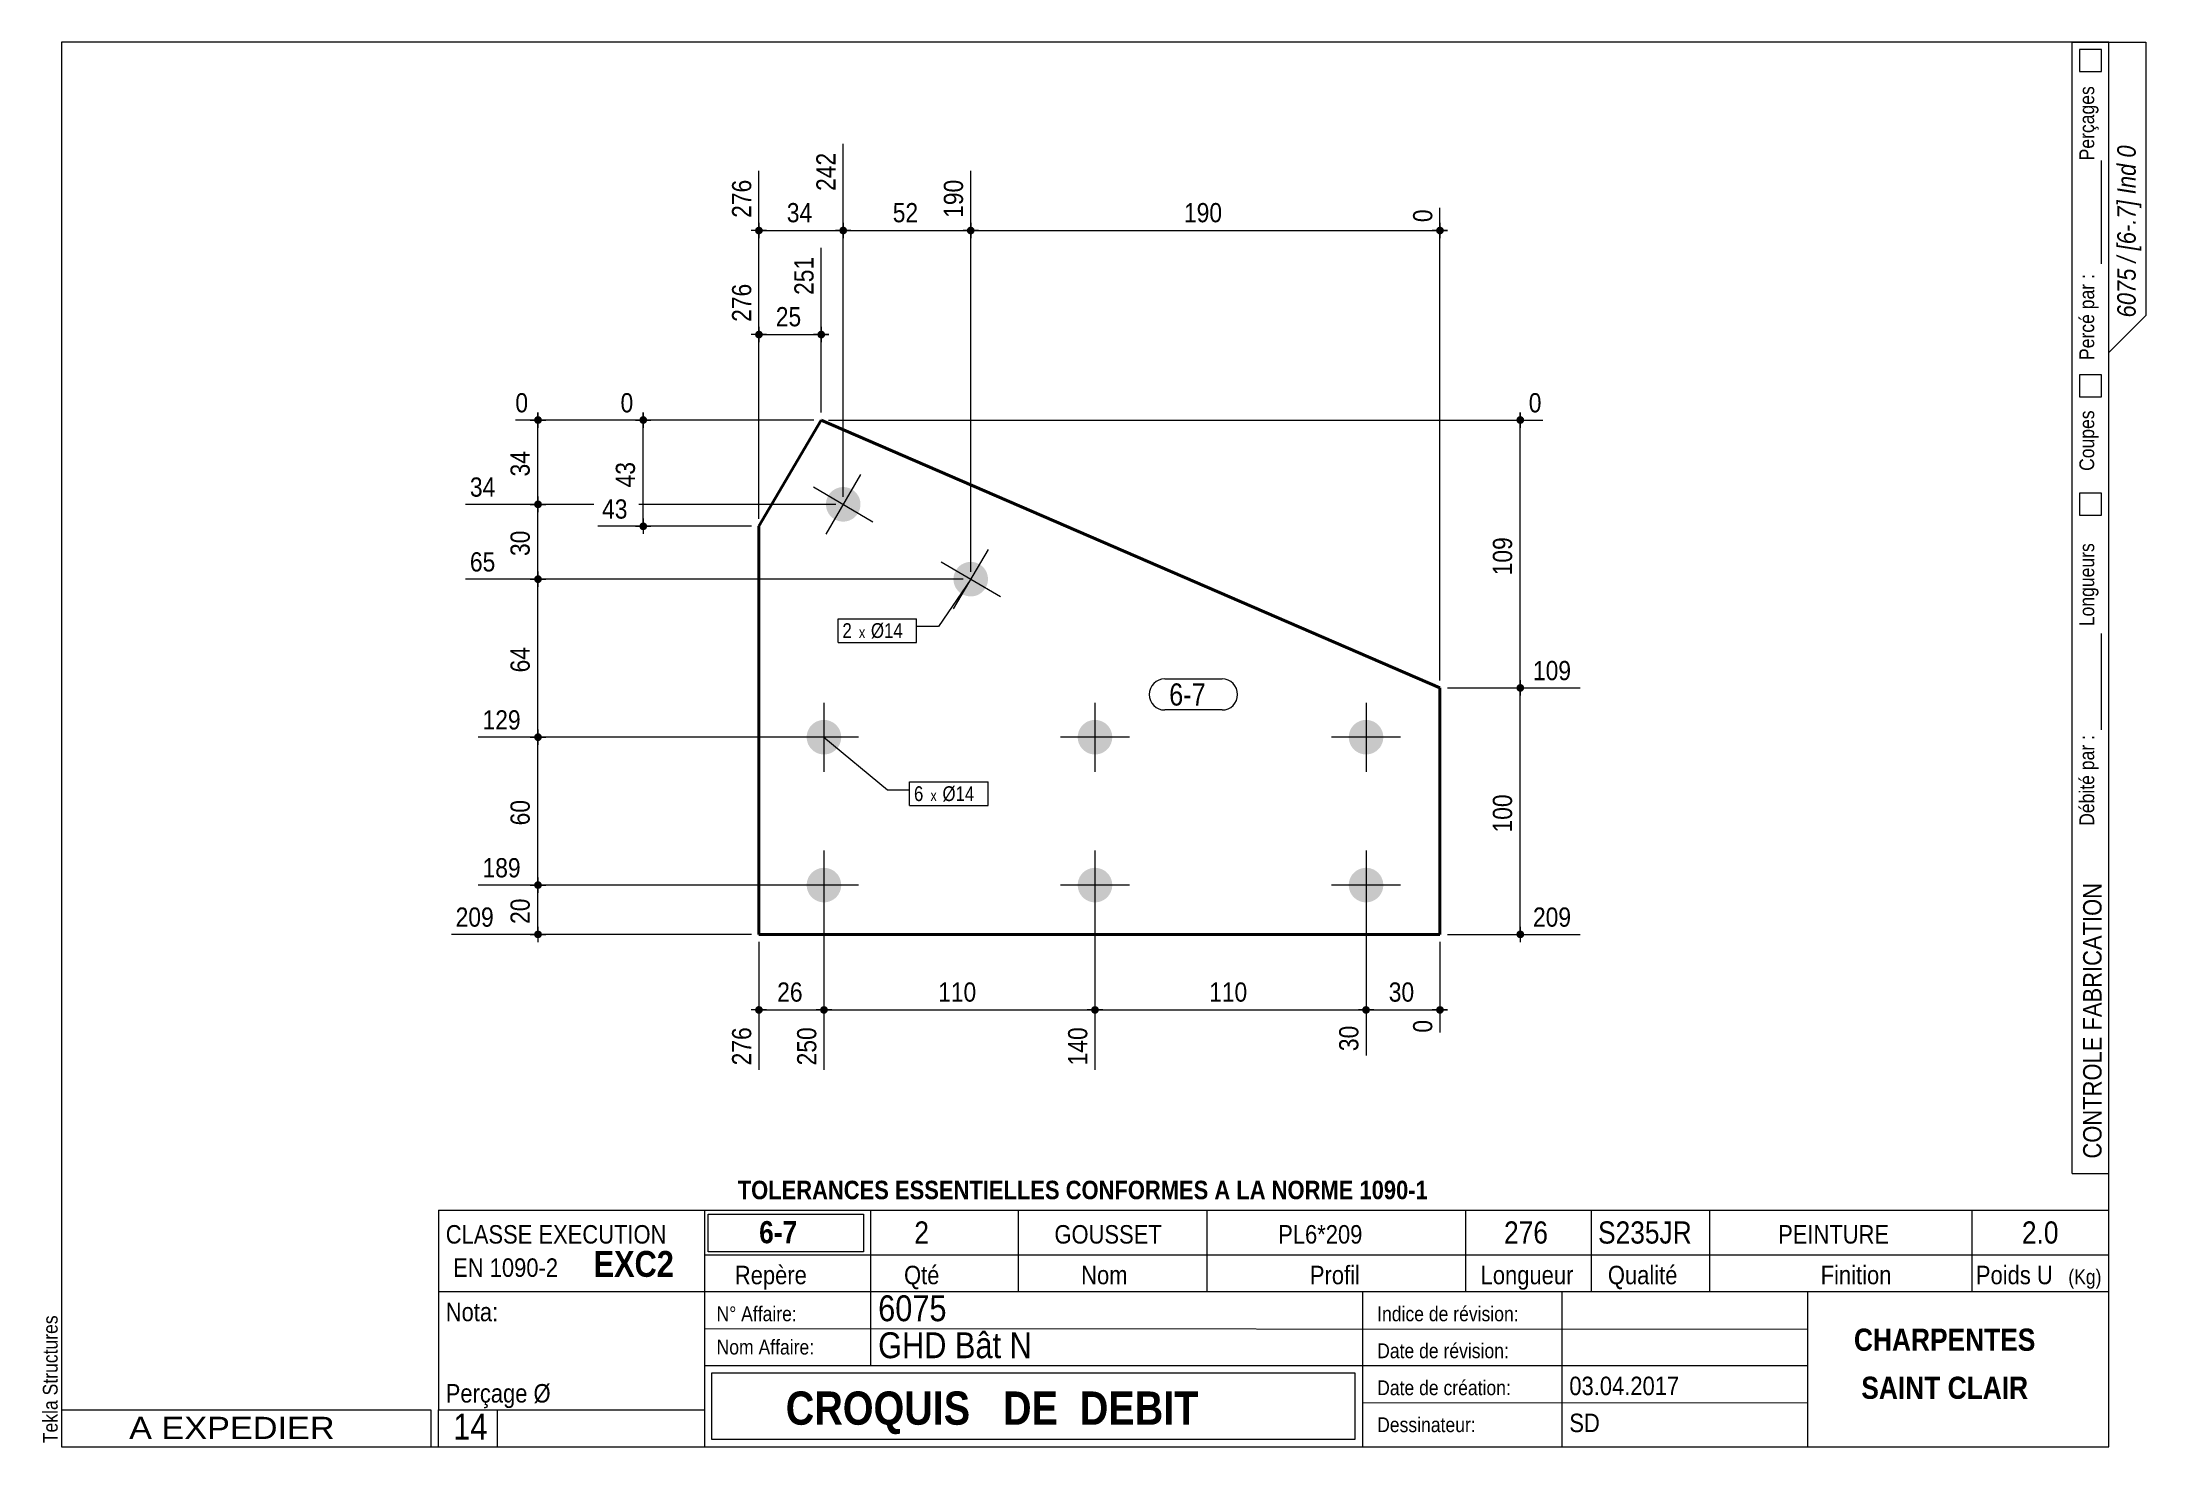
# Model space of a CAD drawing. Header units: millimetres. Extents: x 2 to 287, y 5 to 195.
import ezdxf

# ---------------------------------------------------------------- set-up
doc = ezdxf.new("R2010")
doc.units = ezdxf.units.MM
for name, color, linetype, lineweight in [('Autre type objet', 1, 'Continuous', 0), ('Boulon', 7, 'Continuous', 0), ('Cotation', 7, 'Continuous', 0), ('Désignation boulon', 3, 'Continuous', 0), ('Feuille dessin', 5, 'Continuous', 0), ('Piece', 2, 'Continuous', 0), ('Repère pièce', 3, 'Continuous', 0)]:
    doc.layers.add(name, color=color, linetype=linetype, lineweight=lineweight)
doc.styles.add('ARIAL', font='ARIAL.TTF')
doc.styles.add('ARIAL_BOLD', font='ARIALBD.TTF')
doc.styles.add('ARIAL_ITALIC', font='ARIALI.TTF')
doc.styles.add('ARIAL_NARROW', font='ARIAL.TTF')
doc.styles.add('COMIC_SANS_MS', font='COMIC.TTF')

# ---------------------------------------------------------------- blocks, each defined once
blk = doc.blocks.new('*A1')
at = {"layer": 'Boulon'}
for points in [[(109.54, 130.5), (109.49, 130.53), (109.45, 130.56), (109.4, 130.59), (109.35, 130.63), (109.31, 130.66), (109.26, 130.7), (109.22, 130.74), (109.18, 130.78), (109.14, 130.82), (109.1, 130.86), (109.06, 130.9), (109.02, 130.94), (108.98, 130.98), (108.95, 131.03), (108.91, 131.07), (108.88, 131.12), (108.84, 131.17), (108.81, 131.21), (108.78, 131.26), (108.75, 131.31), (108.72, 131.36), (108.7, 131.41), (108.67, 131.46), (108.65, 131.52), (108.62, 131.57), (108.6, 131.62), (108.58, 131.67), (108.56, 131.73), (108.54, 131.78), (108.53, 131.84), (108.51, 131.89), (108.5, 131.95), (108.49, 132), (108.48, 132.06), (108.47, 132.12), (108.46, 132.17), (108.45, 132.23), (108.45, 132.29), (108.44, 132.34), (108.44, 132.4), (108.44, 132.46), (108.44, 132.52), (108.44, 132.57), (108.44, 132.63), (108.45, 132.69), (108.45, 132.74), (108.46, 132.8), (108.47, 132.86), (108.48, 132.91), (108.49, 132.97), (108.5, 133.03), (108.52, 133.08), (108.53, 133.14), (108.55, 133.19), (108.57, 133.25), (108.59, 133.3), (108.61, 133.35), (108.63, 133.41), (108.65, 133.46), (108.68, 133.51), (108.7, 133.56), (108.73, 133.61), (108.76, 133.66), (108.79, 133.71), (108.82, 133.76), (108.85, 133.81), (108.88, 133.85), (108.92, 133.9), (108.95, 133.94), (108.99, 133.99), (109.03, 134.03), (109.07, 134.07), (109.11, 134.12), (109.15, 134.16), (109.19, 134.2), (109.23, 134.23), (109.27, 134.27), (109.32, 134.31), (109.36, 134.34), (109.41, 134.38), (109.46, 134.41), (109.5, 134.44), (109.55, 134.47), (109.6, 134.5), (109.65, 134.53), (109.7, 134.56), (109.75, 134.58), (109.81, 134.61), (109.86, 134.63), (109.91, 134.65), (109.96, 134.67), (110.02, 134.69), (110.07, 134.71), (110.13, 134.72), (110.18, 134.74), (110.24, 134.75), (110.29, 134.77), (110.35, 134.78), (110.41, 134.79), (110.46, 134.79), (110.52, 134.8), (110.58, 134.81), (110.63, 134.81), (110.69, 134.81), (110.75, 134.81), (110.81, 134.81), (110.86, 134.81), (110.92, 134.81), (110.98, 134.81), (111.03, 134.8), (111.09, 134.79), (111.15, 134.78), (111.2, 134.77), (111.26, 134.76), (111.32, 134.75), (111.37, 134.74), (111.43, 134.72), (111.48, 134.7), (111.54, 134.69), (111.59, 134.67), (111.64, 134.65), (111.7, 134.62), (111.75, 134.6), (111.8, 134.58), (111.85, 134.55), (111.9, 134.52), (111.95, 134.49), (112, 134.46), (112.05, 134.43), (112.1, 134.4), (112.14, 134.37), (112.19, 134.33), (112.23, 134.3), (112.28, 134.26), (112.32, 134.22), (112.36, 134.19), (112.41, 134.15), (112.45, 134.11), (112.49, 134.06), (112.52, 134.02), (112.56, 133.98), (112.6, 133.93), (112.63, 133.89), (112.67, 133.84), (112.7, 133.8), (112.73, 133.75), (112.76, 133.7), (112.79, 133.65), (112.82, 133.6), (112.85, 133.55), (112.87, 133.5), (112.9, 133.45), (112.92, 133.39), (112.94, 133.34), (112.96, 133.29), (112.98, 133.23), (113, 133.18), (113.01, 133.12), (113.03, 133.07), (113.04, 133.01), (113.06, 132.96), (113.07, 132.9), (113.08, 132.85), (113.08, 132.79), (113.09, 132.73), (113.1, 132.67), (113.1, 132.62), (113.1, 132.56), (113.1, 132.5), (113.1, 132.45), (113.1, 132.39), (113.1, 132.33), (113.1, 132.27), (113.09, 132.22), (113.08, 132.16), (113.07, 132.1), (113.06, 132.05), (113.05, 131.99), (113.04, 131.94), (113.03, 131.88), (113.01, 131.82), (112.99, 131.77), (112.98, 131.72), (112.96, 131.66), (112.94, 131.61), (112.91, 131.56), (112.89, 131.5), (112.87, 131.45), (112.84, 131.4), (112.81, 131.35), (112.78, 131.3), (112.75, 131.25), (112.72, 131.2), (112.69, 131.16), (112.66, 131.11), (112.62, 131.06), (112.59, 131.02), (112.55, 130.97), (112.51, 130.93), (112.48, 130.89), (112.44, 130.85), (112.4, 130.81), (112.35, 130.77), (112.31, 130.73), (112.27, 130.69), (112.22, 130.66), (112.18, 130.62), (112.13, 130.59), (112.09, 130.55), (112.04, 130.52), (111.99, 130.49), (111.94, 130.46), (111.89, 130.43), (111.84, 130.41), (111.79, 130.38), (111.74, 130.36), (111.68, 130.33), (111.63, 130.31), (111.58, 130.29), (111.52, 130.27), (111.47, 130.25), (111.41, 130.24), (111.36, 130.22), (111.3, 130.21), (111.25, 130.2), (111.19, 130.19), (111.14, 130.18), (111.08, 130.17), (111.02, 130.16), (110.96, 130.16), (110.91, 130.15), (110.85, 130.15), (110.79, 130.15), (110.74, 130.15), (110.68, 130.15), (110.62, 130.15), (110.56, 130.16), (110.51, 130.16), (110.45, 130.17), (110.39, 130.18), (110.34, 130.19), (110.28, 130.2), (110.23, 130.21), (110.17, 130.23), (110.11, 130.24), (110.06, 130.26), (110.01, 130.28), (109.95, 130.3), (109.9, 130.32), (109.85, 130.34), (109.79, 130.36), (109.74, 130.39), (109.69, 130.41), (109.64, 130.44), (109.59, 130.47)], [(126.79, 120.38), (126.74, 120.41), (126.7, 120.44), (126.65, 120.47), (126.6, 120.51), (126.56, 120.54), (126.51, 120.58), (126.47, 120.62), (126.43, 120.66), (126.39, 120.7), (126.35, 120.74), (126.31, 120.78), (126.27, 120.82), (126.23, 120.86), (126.2, 120.91), (126.16, 120.95), (126.13, 121), (126.09, 121.05), (126.06, 121.09), (126.03, 121.14), (126, 121.19), (125.97, 121.24), (125.95, 121.29), (125.92, 121.34), (125.9, 121.4), (125.87, 121.45), (125.85, 121.5), (125.83, 121.55), (125.81, 121.61), (125.8, 121.66), (125.78, 121.72), (125.76, 121.77), (125.75, 121.83), (125.74, 121.88), (125.73, 121.94), (125.72, 122), (125.71, 122.05), (125.7, 122.11), (125.7, 122.17), (125.69, 122.22), (125.69, 122.28), (125.69, 122.34), (125.69, 122.4), (125.69, 122.45), (125.69, 122.51), (125.7, 122.57), (125.7, 122.62), (125.71, 122.68), (125.72, 122.74), (125.73, 122.79), (125.74, 122.85), (125.75, 122.91), (125.77, 122.96), (125.78, 123.02), (125.8, 123.07), (125.82, 123.13), (125.84, 123.18), (125.86, 123.23), (125.88, 123.29), (125.9, 123.34), (125.93, 123.39), (125.95, 123.44), (125.98, 123.49), (126.01, 123.54), (126.04, 123.59), (126.07, 123.64), (126.1, 123.69), (126.13, 123.73), (126.17, 123.78), (126.2, 123.82), (126.24, 123.87), (126.28, 123.91), (126.32, 123.95), (126.36, 124), (126.4, 124.04), (126.44, 124.07), (126.48, 124.11), (126.52, 124.15), (126.57, 124.19), (126.61, 124.22), (126.66, 124.26), (126.71, 124.29), (126.75, 124.32), (126.8, 124.35), (126.85, 124.38), (126.9, 124.41), (126.95, 124.43), (127, 124.46), (127.06, 124.48), (127.11, 124.51), (127.16, 124.53), (127.21, 124.55), (127.27, 124.57), (127.32, 124.59), (127.38, 124.6), (127.43, 124.62), (127.49, 124.63), (127.54, 124.64), (127.6, 124.66), (127.66, 124.67), (127.71, 124.67), (127.77, 124.68), (127.83, 124.69), (127.89, 124.69), (127.94, 124.69), (128, 124.69), (128.06, 124.69), (128.11, 124.69), (128.17, 124.69), (128.23, 124.68), (128.29, 124.68), (128.34, 124.67), (128.4, 124.66), (128.46, 124.65), (128.51, 124.64), (128.57, 124.63), (128.62, 124.62), (128.68, 124.6), (128.73, 124.58), (128.79, 124.56), (128.84, 124.55), (128.89, 124.52), (128.95, 124.5), (129, 124.48), (129.05, 124.45), (129.1, 124.43), (129.15, 124.4), (129.2, 124.37), (129.25, 124.34), (129.3, 124.31), (129.35, 124.28), (129.39, 124.25), (129.44, 124.21), (129.48, 124.18), (129.53, 124.14), (129.57, 124.1), (129.61, 124.07), (129.66, 124.03), (129.7, 123.99), (129.74, 123.94), (129.77, 123.9), (129.81, 123.86), (129.85, 123.81), (129.88, 123.77), (129.92, 123.72), (129.95, 123.68), (129.98, 123.63), (130.01, 123.58), (130.04, 123.53), (130.07, 123.48), (130.1, 123.43), (130.12, 123.38), (130.15, 123.33), (130.17, 123.27), (130.19, 123.22), (130.21, 123.17), (130.23, 123.11), (130.25, 123.06), (130.26, 123), (130.28, 122.95), (130.29, 122.89), (130.31, 122.84), (130.32, 122.78), (130.33, 122.72), (130.33, 122.67), (130.34, 122.61), (130.35, 122.55), (130.35, 122.5), (130.35, 122.44), (130.35, 122.38), (130.35, 122.33), (130.35, 122.27), (130.35, 122.21), (130.35, 122.15), (130.34, 122.1), (130.33, 122.04), (130.32, 121.98), (130.31, 121.93), (130.3, 121.87), (130.29, 121.82), (130.28, 121.76), (130.26, 121.7), (130.24, 121.65), (130.23, 121.6), (130.21, 121.54), (130.19, 121.49), (130.16, 121.44), (130.14, 121.38), (130.12, 121.33), (130.09, 121.28), (130.06, 121.23), (130.03, 121.18), (130, 121.13), (129.97, 121.08), (129.94, 121.04), (129.91, 120.99), (129.87, 120.94), (129.84, 120.9), (129.8, 120.85), (129.77, 120.81), (129.73, 120.77), (129.69, 120.73), (129.65, 120.69), (129.6, 120.65), (129.56, 120.61), (129.52, 120.57), (129.47, 120.53), (129.43, 120.5), (129.38, 120.47), (129.34, 120.43), (129.29, 120.4), (129.24, 120.37), (129.19, 120.34), (129.14, 120.31), (129.09, 120.29), (129.04, 120.26), (128.99, 120.24), (128.93, 120.21), (128.88, 120.19), (128.83, 120.17), (128.77, 120.15), (128.72, 120.13), (128.66, 120.12), (128.61, 120.1), (128.55, 120.09), (128.5, 120.08), (128.44, 120.07), (128.39, 120.06), (128.33, 120.05), (128.27, 120.04), (128.21, 120.04), (128.16, 120.03), (128.1, 120.03), (128.04, 120.03), (127.99, 120.03), (127.93, 120.03), (127.87, 120.03), (127.81, 120.04), (127.76, 120.04), (127.7, 120.05), (127.64, 120.06), (127.59, 120.07), (127.53, 120.08), (127.48, 120.09), (127.42, 120.11), (127.37, 120.12), (127.31, 120.14), (127.26, 120.16), (127.2, 120.18), (127.15, 120.2), (127.1, 120.22), (127.04, 120.24), (126.99, 120.27), (126.94, 120.29), (126.89, 120.32), (126.84, 120.35)]]:
    blk.add_hatch(color=256, dxfattribs=at).paths.add_polyline_path(points, flags=17)
at = {"layer": 'Boulon', "linetype": 'Continuous', "lineweight": 0}
for p, q in [((106.75, 134.84), (114.8, 130.12)), ((113.13, 136.51), (108.41, 128.46)), ((130.38, 126.39), (125.66, 118.34)), ((124, 124.72), (132.05, 120))]:
    blk.add_line(p, q, dxfattribs=at)
blk = doc.blocks.new('*A2')
at = {"layer": 'Boulon'}
for points in [[(105.83, 101.04), (105.83, 101.1), (105.84, 101.16), (105.84, 101.22), (105.85, 101.27), (105.86, 101.33), (105.87, 101.39), (105.88, 101.44), (105.89, 101.5), (105.9, 101.55), (105.92, 101.61), (105.93, 101.66), (105.95, 101.72), (105.97, 101.77), (105.99, 101.83), (106.01, 101.88), (106.03, 101.93), (106.06, 101.99), (106.08, 102.04), (106.11, 102.09), (106.13, 102.14), (106.16, 102.19), (106.19, 102.24), (106.22, 102.28), (106.26, 102.33), (106.29, 102.38), (106.33, 102.42), (106.36, 102.47), (106.4, 102.51), (106.44, 102.55), (106.48, 102.6), (106.52, 102.64), (106.56, 102.68), (106.6, 102.72), (106.64, 102.75), (106.68, 102.79), (106.73, 102.83), (106.78, 102.86), (106.82, 102.9), (106.87, 102.93), (106.92, 102.96), (106.97, 102.99), (107.01, 103.02), (107.07, 103.05), (107.12, 103.07), (107.17, 103.1), (107.22, 103.12), (107.27, 103.14), (107.33, 103.16), (107.38, 103.18), (107.43, 103.2), (107.49, 103.22), (107.54, 103.24), (107.6, 103.25), (107.65, 103.26), (107.71, 103.28), (107.77, 103.29), (107.82, 103.3), (107.88, 103.3), (107.94, 103.31), (107.99, 103.31), (108.05, 103.32), (108.11, 103.32), (108.17, 103.32), (108.22, 103.32), (108.28, 103.32), (108.34, 103.31), (108.39, 103.31), (108.45, 103.3), (108.51, 103.3), (108.56, 103.29), (108.62, 103.28), (108.68, 103.26), (108.73, 103.25), (108.79, 103.24), (108.84, 103.22), (108.9, 103.2), (108.95, 103.18), (109, 103.16), (109.06, 103.14), (109.11, 103.12), (109.16, 103.1), (109.21, 103.07), (109.27, 103.05), (109.32, 103.02), (109.36, 102.99), (109.41, 102.96), (109.46, 102.93), (109.51, 102.9), (109.56, 102.86), (109.6, 102.83), (109.65, 102.79), (109.69, 102.75), (109.73, 102.72), (109.77, 102.68), (109.82, 102.64), (109.85, 102.6), (109.89, 102.55), (109.93, 102.51), (109.97, 102.47), (110, 102.42), (110.04, 102.38), (110.07, 102.33), (110.11, 102.28), (110.14, 102.24), (110.17, 102.19), (110.2, 102.14), (110.22, 102.09), (110.25, 102.04), (110.27, 101.99), (110.3, 101.93), (110.32, 101.88), (110.34, 101.83), (110.36, 101.77), (110.38, 101.72), (110.4, 101.66), (110.41, 101.61), (110.43, 101.55), (110.44, 101.5), (110.45, 101.44), (110.46, 101.39), (110.47, 101.33), (110.48, 101.27), (110.49, 101.22), (110.49, 101.16), (110.5, 101.1), (110.5, 101.04), (110.5, 100.99), (110.5, 100.93), (110.5, 100.87), (110.49, 100.82), (110.49, 100.76), (110.48, 100.7), (110.47, 100.65), (110.46, 100.59), (110.45, 100.53), (110.44, 100.48), (110.43, 100.42), (110.41, 100.37), (110.4, 100.31), (110.38, 100.26), (110.36, 100.2), (110.34, 100.15), (110.32, 100.09), (110.3, 100.04), (110.27, 99.99), (110.25, 99.94), (110.22, 99.89), (110.2, 99.84), (110.17, 99.79), (110.14, 99.74), (110.11, 99.69), (110.07, 99.64), (110.04, 99.6), (110, 99.55), (109.97, 99.51), (109.93, 99.46), (109.89, 99.42), (109.85, 99.38), (109.82, 99.34), (109.77, 99.3), (109.73, 99.26), (109.69, 99.22), (109.65, 99.18), (109.6, 99.15), (109.56, 99.11), (109.51, 99.08), (109.46, 99.05), (109.41, 99.02), (109.36, 98.99), (109.32, 98.96), (109.27, 98.93), (109.21, 98.9), (109.16, 98.88), (109.11, 98.85), (109.06, 98.83), (109, 98.81), (108.95, 98.79), (108.9, 98.77), (108.84, 98.75), (108.79, 98.74), (108.73, 98.72), (108.68, 98.71), (108.62, 98.7), (108.56, 98.69), (108.51, 98.68), (108.45, 98.67), (108.39, 98.67), (108.34, 98.66), (108.28, 98.66), (108.22, 98.65), (108.17, 98.65), (108.11, 98.65), (108.05, 98.66), (107.99, 98.66), (107.94, 98.67), (107.88, 98.67), (107.82, 98.68), (107.77, 98.69), (107.71, 98.7), (107.65, 98.71), (107.6, 98.72), (107.54, 98.74), (107.49, 98.75), (107.43, 98.77), (107.38, 98.79), (107.33, 98.81), (107.27, 98.83), (107.22, 98.85), (107.17, 98.88), (107.12, 98.9), (107.07, 98.93), (107.01, 98.96), (106.97, 98.99), (106.92, 99.02), (106.87, 99.05), (106.82, 99.08), (106.78, 99.11), (106.73, 99.15), (106.68, 99.18), (106.64, 99.22), (106.6, 99.26), (106.56, 99.3), (106.52, 99.34), (106.48, 99.38), (106.44, 99.42), (106.4, 99.46), (106.36, 99.51), (106.33, 99.55), (106.29, 99.6), (106.26, 99.64), (106.22, 99.69), (106.19, 99.74), (106.16, 99.79), (106.13, 99.84), (106.11, 99.89), (106.08, 99.94), (106.06, 99.99), (106.03, 100.04), (106.01, 100.09), (105.99, 100.15), (105.97, 100.2), (105.95, 100.26), (105.93, 100.31), (105.92, 100.37), (105.9, 100.42), (105.89, 100.48), (105.88, 100.53), (105.87, 100.59), (105.86, 100.65), (105.85, 100.7), (105.84, 100.76), (105.84, 100.82), (105.83, 100.87), (105.83, 100.93), (105.83, 100.99)], [(142.5, 101.04), (142.5, 101.1), (142.5, 101.16), (142.51, 101.22), (142.52, 101.27), (142.52, 101.33), (142.53, 101.39), (142.54, 101.44), (142.56, 101.5), (142.57, 101.55), (142.58, 101.61), (142.6, 101.66), (142.62, 101.72), (142.63, 101.77), (142.65, 101.83), (142.68, 101.88), (142.7, 101.93), (142.72, 101.99), (142.75, 102.04), (142.77, 102.09), (142.8, 102.14), (142.83, 102.19), (142.86, 102.24), (142.89, 102.28), (142.92, 102.33), (142.96, 102.38), (142.99, 102.42), (143.03, 102.47), (143.06, 102.51), (143.1, 102.55), (143.14, 102.6), (143.18, 102.64), (143.22, 102.68), (143.26, 102.72), (143.31, 102.75), (143.35, 102.79), (143.4, 102.83), (143.44, 102.86), (143.49, 102.9), (143.54, 102.93), (143.58, 102.96), (143.63, 102.99), (143.68, 103.02), (143.73, 103.05), (143.78, 103.07), (143.83, 103.1), (143.89, 103.12), (143.94, 103.14), (143.99, 103.16), (144.05, 103.18), (144.1, 103.2), (144.15, 103.22), (144.21, 103.24), (144.26, 103.25), (144.32, 103.26), (144.38, 103.28), (144.43, 103.29), (144.49, 103.3), (144.55, 103.3), (144.6, 103.31), (144.66, 103.31), (144.72, 103.32), (144.77, 103.32), (144.83, 103.32), (144.89, 103.32), (144.95, 103.32), (145, 103.31), (145.06, 103.31), (145.12, 103.3), (145.17, 103.3), (145.23, 103.29), (145.29, 103.28), (145.34, 103.26), (145.4, 103.25), (145.45, 103.24), (145.51, 103.22), (145.56, 103.2), (145.62, 103.18), (145.67, 103.16), (145.72, 103.14), (145.78, 103.12), (145.83, 103.1), (145.88, 103.07), (145.93, 103.05), (145.98, 103.02), (146.03, 102.99), (146.08, 102.96), (146.13, 102.93), (146.18, 102.9), (146.22, 102.86), (146.27, 102.83), (146.31, 102.79), (146.36, 102.75), (146.4, 102.72), (146.44, 102.68), (146.48, 102.64), (146.52, 102.6), (146.56, 102.55), (146.6, 102.51), (146.64, 102.47), (146.67, 102.42), (146.71, 102.38), (146.74, 102.33), (146.77, 102.28), (146.8, 102.24), (146.83, 102.19), (146.86, 102.14), (146.89, 102.09), (146.92, 102.04), (146.94, 101.99), (146.96, 101.93), (146.99, 101.88), (147.01, 101.83), (147.03, 101.77), (147.05, 101.72), (147.06, 101.66), (147.08, 101.61), (147.1, 101.55), (147.11, 101.5), (147.12, 101.44), (147.13, 101.39), (147.14, 101.33), (147.15, 101.27), (147.15, 101.22), (147.16, 101.16), (147.16, 101.1), (147.16, 101.04), (147.17, 100.99), (147.16, 100.93), (147.16, 100.87), (147.16, 100.82), (147.15, 100.76), (147.15, 100.7), (147.14, 100.65), (147.13, 100.59), (147.12, 100.53), (147.11, 100.48), (147.1, 100.42), (147.08, 100.37), (147.06, 100.31), (147.05, 100.26), (147.03, 100.2), (147.01, 100.15), (146.99, 100.09), (146.96, 100.04), (146.94, 99.99), (146.92, 99.94), (146.89, 99.89), (146.86, 99.84), (146.83, 99.79), (146.8, 99.74), (146.77, 99.69), (146.74, 99.64), (146.71, 99.6), (146.67, 99.55), (146.64, 99.51), (146.6, 99.46), (146.56, 99.42), (146.52, 99.38), (146.48, 99.34), (146.44, 99.3), (146.4, 99.26), (146.36, 99.22), (146.31, 99.18), (146.27, 99.15), (146.22, 99.11), (146.18, 99.08), (146.13, 99.05), (146.08, 99.02), (146.03, 98.99), (145.98, 98.96), (145.93, 98.93), (145.88, 98.9), (145.83, 98.88), (145.78, 98.85), (145.72, 98.83), (145.67, 98.81), (145.62, 98.79), (145.56, 98.77), (145.51, 98.75), (145.45, 98.74), (145.4, 98.72), (145.34, 98.71), (145.29, 98.7), (145.23, 98.69), (145.17, 98.68), (145.12, 98.67), (145.06, 98.67), (145, 98.66), (144.95, 98.66), (144.89, 98.65), (144.83, 98.65), (144.77, 98.65), (144.72, 98.66), (144.66, 98.66), (144.6, 98.67), (144.55, 98.67), (144.49, 98.68), (144.43, 98.69), (144.38, 98.7), (144.32, 98.71), (144.26, 98.72), (144.21, 98.74), (144.15, 98.75), (144.1, 98.77), (144.05, 98.79), (143.99, 98.81), (143.94, 98.83), (143.89, 98.85), (143.83, 98.88), (143.78, 98.9), (143.73, 98.93), (143.68, 98.96), (143.63, 98.99), (143.58, 99.02), (143.54, 99.05), (143.49, 99.08), (143.44, 99.11), (143.4, 99.15), (143.35, 99.18), (143.31, 99.22), (143.26, 99.26), (143.22, 99.3), (143.18, 99.34), (143.14, 99.38), (143.1, 99.42), (143.06, 99.46), (143.03, 99.51), (142.99, 99.55), (142.96, 99.6), (142.92, 99.64), (142.89, 99.69), (142.86, 99.74), (142.83, 99.79), (142.8, 99.84), (142.77, 99.89), (142.75, 99.94), (142.72, 99.99), (142.7, 100.04), (142.68, 100.09), (142.65, 100.15), (142.63, 100.2), (142.62, 100.26), (142.6, 100.31), (142.58, 100.37), (142.57, 100.42), (142.56, 100.48), (142.54, 100.53), (142.53, 100.59), (142.52, 100.65), (142.52, 100.7), (142.51, 100.76), (142.5, 100.82), (142.5, 100.87), (142.5, 100.93), (142.5, 100.99)], [(179.17, 101.04), (179.17, 101.1), (179.17, 101.16), (179.18, 101.22), (179.18, 101.27), (179.19, 101.33), (179.2, 101.39), (179.21, 101.44), (179.22, 101.5), (179.24, 101.55), (179.25, 101.61), (179.27, 101.66), (179.28, 101.72), (179.3, 101.77), (179.32, 101.83), (179.34, 101.88), (179.37, 101.93), (179.39, 101.99), (179.41, 102.04), (179.44, 102.09), (179.47, 102.14), (179.5, 102.19), (179.53, 102.24), (179.56, 102.28), (179.59, 102.33), (179.62, 102.38), (179.66, 102.42), (179.69, 102.47), (179.73, 102.51), (179.77, 102.55), (179.81, 102.6), (179.85, 102.64), (179.89, 102.68), (179.93, 102.72), (179.97, 102.75), (180.02, 102.79), (180.06, 102.83), (180.11, 102.86), (180.15, 102.9), (180.2, 102.93), (180.25, 102.96), (180.3, 102.99), (180.35, 103.02), (180.4, 103.05), (180.45, 103.07), (180.5, 103.1), (180.55, 103.12), (180.61, 103.14), (180.66, 103.16), (180.71, 103.18), (180.77, 103.2), (180.82, 103.22), (180.88, 103.24), (180.93, 103.25), (180.99, 103.26), (181.04, 103.28), (181.1, 103.29), (181.16, 103.3), (181.21, 103.3), (181.27, 103.31), (181.33, 103.31), (181.38, 103.32), (181.44, 103.32), (181.5, 103.32), (181.56, 103.32), (181.61, 103.32), (181.67, 103.31), (181.73, 103.31), (181.78, 103.3), (181.84, 103.3), (181.9, 103.29), (181.95, 103.28), (182.01, 103.26), (182.07, 103.25), (182.12, 103.24), (182.18, 103.22), (182.23, 103.2), (182.28, 103.18), (182.34, 103.16), (182.39, 103.14), (182.44, 103.12), (182.5, 103.1), (182.55, 103.07), (182.6, 103.05), (182.65, 103.02), (182.7, 102.99), (182.75, 102.96), (182.79, 102.93), (182.84, 102.9), (182.89, 102.86), (182.93, 102.83), (182.98, 102.79), (183.02, 102.75), (183.07, 102.72), (183.11, 102.68), (183.15, 102.64), (183.19, 102.6), (183.23, 102.55), (183.27, 102.51), (183.3, 102.47), (183.34, 102.42), (183.37, 102.38), (183.41, 102.33), (183.44, 102.28), (183.47, 102.24), (183.5, 102.19), (183.53, 102.14), (183.56, 102.09), (183.58, 102.04), (183.61, 101.99), (183.63, 101.93), (183.65, 101.88), (183.68, 101.83), (183.7, 101.77), (183.71, 101.72), (183.73, 101.66), (183.75, 101.61), (183.76, 101.55), (183.78, 101.5), (183.79, 101.44), (183.8, 101.39), (183.81, 101.33), (183.81, 101.27), (183.82, 101.22), (183.83, 101.16), (183.83, 101.1), (183.83, 101.04), (183.83, 100.99), (183.83, 100.93), (183.83, 100.87), (183.83, 100.82), (183.82, 100.76), (183.81, 100.7), (183.81, 100.65), (183.8, 100.59), (183.79, 100.53), (183.78, 100.48), (183.76, 100.42), (183.75, 100.37), (183.73, 100.31), (183.71, 100.26), (183.7, 100.2), (183.68, 100.15), (183.65, 100.09), (183.63, 100.04), (183.61, 99.99), (183.58, 99.94), (183.56, 99.89), (183.53, 99.84), (183.5, 99.79), (183.47, 99.74), (183.44, 99.69), (183.41, 99.64), (183.37, 99.6), (183.34, 99.55), (183.3, 99.51), (183.27, 99.46), (183.23, 99.42), (183.19, 99.38), (183.15, 99.34), (183.11, 99.3), (183.07, 99.26), (183.02, 99.22), (182.98, 99.18), (182.93, 99.15), (182.89, 99.11), (182.84, 99.08), (182.79, 99.05), (182.75, 99.02), (182.7, 98.99), (182.65, 98.96), (182.6, 98.93), (182.55, 98.9), (182.5, 98.88), (182.44, 98.85), (182.39, 98.83), (182.34, 98.81), (182.28, 98.79), (182.23, 98.77), (182.18, 98.75), (182.12, 98.74), (182.07, 98.72), (182.01, 98.71), (181.95, 98.7), (181.9, 98.69), (181.84, 98.68), (181.78, 98.67), (181.73, 98.67), (181.67, 98.66), (181.61, 98.66), (181.56, 98.65), (181.5, 98.65), (181.44, 98.65), (181.38, 98.66), (181.33, 98.66), (181.27, 98.67), (181.21, 98.67), (181.16, 98.68), (181.1, 98.69), (181.04, 98.7), (180.99, 98.71), (180.93, 98.72), (180.88, 98.74), (180.82, 98.75), (180.77, 98.77), (180.71, 98.79), (180.66, 98.81), (180.61, 98.83), (180.55, 98.85), (180.5, 98.88), (180.45, 98.9), (180.4, 98.93), (180.35, 98.96), (180.3, 98.99), (180.25, 99.02), (180.2, 99.05), (180.15, 99.08), (180.11, 99.11), (180.06, 99.15), (180.02, 99.18), (179.97, 99.22), (179.93, 99.26), (179.89, 99.3), (179.85, 99.34), (179.81, 99.38), (179.77, 99.42), (179.73, 99.46), (179.69, 99.51), (179.66, 99.55), (179.62, 99.6), (179.59, 99.64), (179.56, 99.69), (179.53, 99.74), (179.5, 99.79), (179.47, 99.84), (179.44, 99.89), (179.41, 99.94), (179.39, 99.99), (179.37, 100.04), (179.34, 100.09), (179.32, 100.15), (179.3, 100.2), (179.28, 100.26), (179.27, 100.31), (179.25, 100.37), (179.24, 100.42), (179.22, 100.48), (179.21, 100.53), (179.2, 100.59), (179.19, 100.65), (179.18, 100.7), (179.18, 100.76), (179.17, 100.82), (179.17, 100.87), (179.17, 100.93), (179.17, 100.99)], [(105.83, 81.04), (105.83, 81.1), (105.84, 81.16), (105.84, 81.22), (105.85, 81.27), (105.86, 81.33), (105.87, 81.39), (105.88, 81.44), (105.89, 81.5), (105.9, 81.55), (105.92, 81.61), (105.93, 81.66), (105.95, 81.72), (105.97, 81.77), (105.99, 81.83), (106.01, 81.88), (106.03, 81.93), (106.06, 81.99), (106.08, 82.04), (106.11, 82.09), (106.13, 82.14), (106.16, 82.19), (106.19, 82.24), (106.22, 82.28), (106.26, 82.33), (106.29, 82.38), (106.33, 82.42), (106.36, 82.47), (106.4, 82.51), (106.44, 82.55), (106.48, 82.6), (106.52, 82.64), (106.56, 82.68), (106.6, 82.72), (106.64, 82.75), (106.68, 82.79), (106.73, 82.83), (106.78, 82.86), (106.82, 82.9), (106.87, 82.93), (106.92, 82.96), (106.97, 82.99), (107.01, 83.02), (107.07, 83.05), (107.12, 83.07), (107.17, 83.1), (107.22, 83.12), (107.27, 83.14), (107.33, 83.16), (107.38, 83.18), (107.43, 83.2), (107.49, 83.22), (107.54, 83.24), (107.6, 83.25), (107.65, 83.26), (107.71, 83.28), (107.77, 83.29), (107.82, 83.3), (107.88, 83.3), (107.94, 83.31), (107.99, 83.31), (108.05, 83.32), (108.11, 83.32), (108.17, 83.32), (108.22, 83.32), (108.28, 83.32), (108.34, 83.31), (108.39, 83.31), (108.45, 83.3), (108.51, 83.3), (108.56, 83.29), (108.62, 83.28), (108.68, 83.26), (108.73, 83.25), (108.79, 83.24), (108.84, 83.22), (108.9, 83.2), (108.95, 83.18), (109, 83.16), (109.06, 83.14), (109.11, 83.12), (109.16, 83.1), (109.21, 83.07), (109.27, 83.05), (109.32, 83.02), (109.36, 82.99), (109.41, 82.96), (109.46, 82.93), (109.51, 82.9), (109.56, 82.86), (109.6, 82.83), (109.65, 82.79), (109.69, 82.75), (109.73, 82.72), (109.77, 82.68), (109.82, 82.64), (109.85, 82.6), (109.89, 82.55), (109.93, 82.51), (109.97, 82.47), (110, 82.42), (110.04, 82.38), (110.07, 82.33), (110.11, 82.28), (110.14, 82.24), (110.17, 82.19), (110.2, 82.14), (110.22, 82.09), (110.25, 82.04), (110.27, 81.99), (110.3, 81.93), (110.32, 81.88), (110.34, 81.83), (110.36, 81.77), (110.38, 81.72), (110.4, 81.66), (110.41, 81.61), (110.43, 81.55), (110.44, 81.5), (110.45, 81.44), (110.46, 81.39), (110.47, 81.33), (110.48, 81.27), (110.49, 81.22), (110.49, 81.16), (110.5, 81.1), (110.5, 81.04), (110.5, 80.99), (110.5, 80.93), (110.5, 80.87), (110.49, 80.82), (110.49, 80.76), (110.48, 80.7), (110.47, 80.65), (110.46, 80.59), (110.45, 80.53), (110.44, 80.48), (110.43, 80.42), (110.41, 80.37), (110.4, 80.31), (110.38, 80.26), (110.36, 80.2), (110.34, 80.15), (110.32, 80.09), (110.3, 80.04), (110.27, 79.99), (110.25, 79.94), (110.22, 79.89), (110.2, 79.84), (110.17, 79.79), (110.14, 79.74), (110.11, 79.69), (110.07, 79.64), (110.04, 79.6), (110, 79.55), (109.97, 79.51), (109.93, 79.46), (109.89, 79.42), (109.85, 79.38), (109.82, 79.34), (109.77, 79.3), (109.73, 79.26), (109.69, 79.22), (109.65, 79.18), (109.6, 79.15), (109.56, 79.11), (109.51, 79.08), (109.46, 79.05), (109.41, 79.02), (109.36, 78.99), (109.32, 78.96), (109.27, 78.93), (109.21, 78.9), (109.16, 78.88), (109.11, 78.85), (109.06, 78.83), (109, 78.81), (108.95, 78.79), (108.9, 78.77), (108.84, 78.75), (108.79, 78.74), (108.73, 78.72), (108.68, 78.71), (108.62, 78.7), (108.56, 78.69), (108.51, 78.68), (108.45, 78.67), (108.39, 78.67), (108.34, 78.66), (108.28, 78.66), (108.22, 78.65), (108.17, 78.65), (108.11, 78.65), (108.05, 78.66), (107.99, 78.66), (107.94, 78.67), (107.88, 78.67), (107.82, 78.68), (107.77, 78.69), (107.71, 78.7), (107.65, 78.71), (107.6, 78.72), (107.54, 78.74), (107.49, 78.75), (107.43, 78.77), (107.38, 78.79), (107.33, 78.81), (107.27, 78.83), (107.22, 78.85), (107.17, 78.88), (107.12, 78.9), (107.07, 78.93), (107.01, 78.96), (106.97, 78.99), (106.92, 79.02), (106.87, 79.05), (106.82, 79.08), (106.78, 79.11), (106.73, 79.15), (106.68, 79.18), (106.64, 79.22), (106.6, 79.26), (106.56, 79.3), (106.52, 79.34), (106.48, 79.38), (106.44, 79.42), (106.4, 79.46), (106.36, 79.51), (106.33, 79.55), (106.29, 79.6), (106.26, 79.64), (106.22, 79.69), (106.19, 79.74), (106.16, 79.79), (106.13, 79.84), (106.11, 79.89), (106.08, 79.94), (106.06, 79.99), (106.03, 80.04), (106.01, 80.09), (105.99, 80.15), (105.97, 80.2), (105.95, 80.26), (105.93, 80.31), (105.92, 80.37), (105.9, 80.42), (105.89, 80.48), (105.88, 80.53), (105.87, 80.59), (105.86, 80.65), (105.85, 80.7), (105.84, 80.76), (105.84, 80.82), (105.83, 80.87), (105.83, 80.93), (105.83, 80.99)], [(142.5, 81.04), (142.5, 81.1), (142.5, 81.16), (142.51, 81.22), (142.52, 81.27), (142.52, 81.33), (142.53, 81.39), (142.54, 81.44), (142.56, 81.5), (142.57, 81.55), (142.58, 81.61), (142.6, 81.66), (142.62, 81.72), (142.63, 81.77), (142.65, 81.83), (142.68, 81.88), (142.7, 81.93), (142.72, 81.99), (142.75, 82.04), (142.77, 82.09), (142.8, 82.14), (142.83, 82.19), (142.86, 82.24), (142.89, 82.28), (142.92, 82.33), (142.96, 82.38), (142.99, 82.42), (143.03, 82.47), (143.06, 82.51), (143.1, 82.55), (143.14, 82.6), (143.18, 82.64), (143.22, 82.68), (143.26, 82.72), (143.31, 82.75), (143.35, 82.79), (143.4, 82.83), (143.44, 82.86), (143.49, 82.9), (143.54, 82.93), (143.58, 82.96), (143.63, 82.99), (143.68, 83.02), (143.73, 83.05), (143.78, 83.07), (143.83, 83.1), (143.89, 83.12), (143.94, 83.14), (143.99, 83.16), (144.05, 83.18), (144.1, 83.2), (144.15, 83.22), (144.21, 83.24), (144.26, 83.25), (144.32, 83.26), (144.38, 83.28), (144.43, 83.29), (144.49, 83.3), (144.55, 83.3), (144.6, 83.31), (144.66, 83.31), (144.72, 83.32), (144.77, 83.32), (144.83, 83.32), (144.89, 83.32), (144.95, 83.32), (145, 83.31), (145.06, 83.31), (145.12, 83.3), (145.17, 83.3), (145.23, 83.29), (145.29, 83.28), (145.34, 83.26), (145.4, 83.25), (145.45, 83.24), (145.51, 83.22), (145.56, 83.2), (145.62, 83.18), (145.67, 83.16), (145.72, 83.14), (145.78, 83.12), (145.83, 83.1), (145.88, 83.07), (145.93, 83.05), (145.98, 83.02), (146.03, 82.99), (146.08, 82.96), (146.13, 82.93), (146.18, 82.9), (146.22, 82.86), (146.27, 82.83), (146.31, 82.79), (146.36, 82.75), (146.4, 82.72), (146.44, 82.68), (146.48, 82.64), (146.52, 82.6), (146.56, 82.55), (146.6, 82.51), (146.64, 82.47), (146.67, 82.42), (146.71, 82.38), (146.74, 82.33), (146.77, 82.28), (146.8, 82.24), (146.83, 82.19), (146.86, 82.14), (146.89, 82.09), (146.92, 82.04), (146.94, 81.99), (146.96, 81.93), (146.99, 81.88), (147.01, 81.83), (147.03, 81.77), (147.05, 81.72), (147.06, 81.66), (147.08, 81.61), (147.1, 81.55), (147.11, 81.5), (147.12, 81.44), (147.13, 81.39), (147.14, 81.33), (147.15, 81.27), (147.15, 81.22), (147.16, 81.16), (147.16, 81.1), (147.16, 81.04), (147.17, 80.99), (147.16, 80.93), (147.16, 80.87), (147.16, 80.82), (147.15, 80.76), (147.15, 80.7), (147.14, 80.65), (147.13, 80.59), (147.12, 80.53), (147.11, 80.48), (147.1, 80.42), (147.08, 80.37), (147.06, 80.31), (147.05, 80.26), (147.03, 80.2), (147.01, 80.15), (146.99, 80.09), (146.96, 80.04), (146.94, 79.99), (146.92, 79.94), (146.89, 79.89), (146.86, 79.84), (146.83, 79.79), (146.8, 79.74), (146.77, 79.69), (146.74, 79.64), (146.71, 79.6), (146.67, 79.55), (146.64, 79.51), (146.6, 79.46), (146.56, 79.42), (146.52, 79.38), (146.48, 79.34), (146.44, 79.3), (146.4, 79.26), (146.36, 79.22), (146.31, 79.18), (146.27, 79.15), (146.22, 79.11), (146.18, 79.08), (146.13, 79.05), (146.08, 79.02), (146.03, 78.99), (145.98, 78.96), (145.93, 78.93), (145.88, 78.9), (145.83, 78.88), (145.78, 78.85), (145.72, 78.83), (145.67, 78.81), (145.62, 78.79), (145.56, 78.77), (145.51, 78.75), (145.45, 78.74), (145.4, 78.72), (145.34, 78.71), (145.29, 78.7), (145.23, 78.69), (145.17, 78.68), (145.12, 78.67), (145.06, 78.67), (145, 78.66), (144.95, 78.66), (144.89, 78.65), (144.83, 78.65), (144.77, 78.65), (144.72, 78.66), (144.66, 78.66), (144.6, 78.67), (144.55, 78.67), (144.49, 78.68), (144.43, 78.69), (144.38, 78.7), (144.32, 78.71), (144.26, 78.72), (144.21, 78.74), (144.15, 78.75), (144.1, 78.77), (144.05, 78.79), (143.99, 78.81), (143.94, 78.83), (143.89, 78.85), (143.83, 78.88), (143.78, 78.9), (143.73, 78.93), (143.68, 78.96), (143.63, 78.99), (143.58, 79.02), (143.54, 79.05), (143.49, 79.08), (143.44, 79.11), (143.4, 79.15), (143.35, 79.18), (143.31, 79.22), (143.26, 79.26), (143.22, 79.3), (143.18, 79.34), (143.14, 79.38), (143.1, 79.42), (143.06, 79.46), (143.03, 79.51), (142.99, 79.55), (142.96, 79.6), (142.92, 79.64), (142.89, 79.69), (142.86, 79.74), (142.83, 79.79), (142.8, 79.84), (142.77, 79.89), (142.75, 79.94), (142.72, 79.99), (142.7, 80.04), (142.68, 80.09), (142.65, 80.15), (142.63, 80.2), (142.62, 80.26), (142.6, 80.31), (142.58, 80.37), (142.57, 80.42), (142.56, 80.48), (142.54, 80.53), (142.53, 80.59), (142.52, 80.65), (142.52, 80.7), (142.51, 80.76), (142.5, 80.82), (142.5, 80.87), (142.5, 80.93), (142.5, 80.99)], [(179.17, 81.04), (179.17, 81.1), (179.17, 81.16), (179.18, 81.22), (179.18, 81.27), (179.19, 81.33), (179.2, 81.39), (179.21, 81.44), (179.22, 81.5), (179.24, 81.55), (179.25, 81.61), (179.27, 81.66), (179.28, 81.72), (179.3, 81.77), (179.32, 81.83), (179.34, 81.88), (179.37, 81.93), (179.39, 81.99), (179.41, 82.04), (179.44, 82.09), (179.47, 82.14), (179.5, 82.19), (179.53, 82.24), (179.56, 82.28), (179.59, 82.33), (179.62, 82.38), (179.66, 82.42), (179.69, 82.47), (179.73, 82.51), (179.77, 82.55), (179.81, 82.6), (179.85, 82.64), (179.89, 82.68), (179.93, 82.72), (179.97, 82.75), (180.02, 82.79), (180.06, 82.83), (180.11, 82.86), (180.15, 82.9), (180.2, 82.93), (180.25, 82.96), (180.3, 82.99), (180.35, 83.02), (180.4, 83.05), (180.45, 83.07), (180.5, 83.1), (180.55, 83.12), (180.61, 83.14), (180.66, 83.16), (180.71, 83.18), (180.77, 83.2), (180.82, 83.22), (180.88, 83.24), (180.93, 83.25), (180.99, 83.26), (181.04, 83.28), (181.1, 83.29), (181.16, 83.3), (181.21, 83.3), (181.27, 83.31), (181.33, 83.31), (181.38, 83.32), (181.44, 83.32), (181.5, 83.32), (181.56, 83.32), (181.61, 83.32), (181.67, 83.31), (181.73, 83.31), (181.78, 83.3), (181.84, 83.3), (181.9, 83.29), (181.95, 83.28), (182.01, 83.26), (182.07, 83.25), (182.12, 83.24), (182.18, 83.22), (182.23, 83.2), (182.28, 83.18), (182.34, 83.16), (182.39, 83.14), (182.44, 83.12), (182.5, 83.1), (182.55, 83.07), (182.6, 83.05), (182.65, 83.02), (182.7, 82.99), (182.75, 82.96), (182.79, 82.93), (182.84, 82.9), (182.89, 82.86), (182.93, 82.83), (182.98, 82.79), (183.02, 82.75), (183.07, 82.72), (183.11, 82.68), (183.15, 82.64), (183.19, 82.6), (183.23, 82.55), (183.27, 82.51), (183.3, 82.47), (183.34, 82.42), (183.37, 82.38), (183.41, 82.33), (183.44, 82.28), (183.47, 82.24), (183.5, 82.19), (183.53, 82.14), (183.56, 82.09), (183.58, 82.04), (183.61, 81.99), (183.63, 81.93), (183.65, 81.88), (183.68, 81.83), (183.7, 81.77), (183.71, 81.72), (183.73, 81.66), (183.75, 81.61), (183.76, 81.55), (183.78, 81.5), (183.79, 81.44), (183.8, 81.39), (183.81, 81.33), (183.81, 81.27), (183.82, 81.22), (183.83, 81.16), (183.83, 81.1), (183.83, 81.04), (183.83, 80.99), (183.83, 80.93), (183.83, 80.87), (183.83, 80.82), (183.82, 80.76), (183.81, 80.7), (183.81, 80.65), (183.8, 80.59), (183.79, 80.53), (183.78, 80.48), (183.76, 80.42), (183.75, 80.37), (183.73, 80.31), (183.71, 80.26), (183.7, 80.2), (183.68, 80.15), (183.65, 80.09), (183.63, 80.04), (183.61, 79.99), (183.58, 79.94), (183.56, 79.89), (183.53, 79.84), (183.5, 79.79), (183.47, 79.74), (183.44, 79.69), (183.41, 79.64), (183.37, 79.6), (183.34, 79.55), (183.3, 79.51), (183.27, 79.46), (183.23, 79.42), (183.19, 79.38), (183.15, 79.34), (183.11, 79.3), (183.07, 79.26), (183.02, 79.22), (182.98, 79.18), (182.93, 79.15), (182.89, 79.11), (182.84, 79.08), (182.79, 79.05), (182.75, 79.02), (182.7, 78.99), (182.65, 78.96), (182.6, 78.93), (182.55, 78.9), (182.5, 78.88), (182.44, 78.85), (182.39, 78.83), (182.34, 78.81), (182.28, 78.79), (182.23, 78.77), (182.18, 78.75), (182.12, 78.74), (182.07, 78.72), (182.01, 78.71), (181.95, 78.7), (181.9, 78.69), (181.84, 78.68), (181.78, 78.67), (181.73, 78.67), (181.67, 78.66), (181.61, 78.66), (181.56, 78.65), (181.5, 78.65), (181.44, 78.65), (181.38, 78.66), (181.33, 78.66), (181.27, 78.67), (181.21, 78.67), (181.16, 78.68), (181.1, 78.69), (181.04, 78.7), (180.99, 78.71), (180.93, 78.72), (180.88, 78.74), (180.82, 78.75), (180.77, 78.77), (180.71, 78.79), (180.66, 78.81), (180.61, 78.83), (180.55, 78.85), (180.5, 78.88), (180.45, 78.9), (180.4, 78.93), (180.35, 78.96), (180.3, 78.99), (180.25, 79.02), (180.2, 79.05), (180.15, 79.08), (180.11, 79.11), (180.06, 79.15), (180.02, 79.18), (179.97, 79.22), (179.93, 79.26), (179.89, 79.3), (179.85, 79.34), (179.81, 79.38), (179.77, 79.42), (179.73, 79.46), (179.69, 79.51), (179.66, 79.55), (179.62, 79.6), (179.59, 79.64), (179.56, 79.69), (179.53, 79.74), (179.5, 79.79), (179.47, 79.84), (179.44, 79.89), (179.41, 79.94), (179.39, 79.99), (179.37, 80.04), (179.34, 80.09), (179.32, 80.15), (179.3, 80.2), (179.28, 80.26), (179.27, 80.31), (179.25, 80.37), (179.24, 80.42), (179.22, 80.48), (179.21, 80.53), (179.2, 80.59), (179.19, 80.65), (179.18, 80.7), (179.18, 80.76), (179.17, 80.82), (179.17, 80.87), (179.17, 80.93), (179.17, 80.99)]]:
    blk.add_hatch(color=256, dxfattribs=at).paths.add_polyline_path(points, flags=17)
at = {"layer": 'Boulon', "linetype": 'Continuous', "lineweight": 0}
for p, q in [((108.17, 105.65), (108.17, 96.32)), ((144.83, 105.65), (144.83, 96.32)), ((181.5, 105.65), (181.5, 96.32)), ((112.83, 100.99), (103.5, 100.99)), ((149.5, 100.99), (140.17, 100.99)), ((186.17, 100.99), (176.83, 100.99)), ((108.17, 85.65), (108.17, 76.32)), ((144.83, 85.65), (144.83, 76.32)), ((181.5, 85.65), (181.5, 76.32)), ((112.83, 80.99), (103.5, 80.99)), ((149.5, 80.99), (140.17, 80.99)), ((186.17, 80.99), (176.83, 80.99))]:
    blk.add_line(p, q, dxfattribs=at)
blk = doc.blocks.new('*A3')
at = {"layer": 'Piece', "color": 2, "linetype": 'Continuous', "lineweight": 40}
for p, q in [((107.799656, 143.884995), (99.366297, 129.509452)), ((191.498418, 107.655085), (107.799656, 143.884995)), ((99.366297, 129.509452), (99.366297, 74.321749)), ((191.498418, 74.321749), (191.498418, 107.655085)), ((99.366297, 74.321749), (191.498418, 74.321749))]:
    blk.add_line(p, q, dxfattribs=at)
blk = doc.blocks.new('*A4')
at = {"layer": 'Feuille dessin', "linetype": 'Continuous', "lineweight": 0}
for p, q in [((282, 195), (5, 195)), ((5, 195), (5, 5)), ((282, 5), (282, 195)), ((5, 5), (282, 5))]:
    blk.add_line(p, q, dxfattribs=at)
at = {"layer": 'Feuille dessin', "style": 'ARIAL', "width": 0.85}
blk.add_text('Tekla Structures', height=2, rotation=90, dxfattribs=at).set_placement((4.5, 5.5))
blk = doc.blocks.new('*A5')
at = {"layer": 'Autre type objet', "linetype": 'Continuous', "lineweight": 0}
for p, q in [((56, 37), (92, 37)), ((56, 37), (56, 10)), ((92, 37), (92, 10)), ((56, 26), (92, 26)), ((56, 10), (92, 10)), ((56, 5), (56, 10)), ((64, 5), (64, 10)), ((56, 5), (64, 5))]:
    blk.add_line(p, q, dxfattribs=at)
at = {"layer": 'Autre type objet', "width": 0.85}
for s, height, style, p in [('CLASSE EXECUTION', 2.5, 'ARIAL', (57, 32.5)), ('EXC2', 3.5, 'ARIAL_BOLD', (77, 28)), ('EN 1090-2', 2.5, 'ARIAL', (58, 28)), ('Nota:', 2.5, 'ARIAL', (57, 22)), ('Perçage Ø', 2.5, 'ARIAL', (57, 11)), ('14', 3.5, 'ARIAL_NARROW', (58.014234, 6))]:
    blk.add_text(s, height=height, dxfattribs=dict(at, style=style)).set_placement(p)
blk = doc.blocks.new('*A6')
at = {"layer": 'Autre type objet', "linetype": 'Continuous', "lineweight": 0}
for p, q in [((277, 42), (277, 195)), ((277, 195), (287, 195)), ((278, 194), (278, 191)), ((281, 194), (278, 194)), ((281, 191), (281, 194)), ((282, 42), (282, 195)), ((287, 195), (287, 158)), ((278, 191), (281, 191)), ((281, 165), (281, 179)), ((287, 158), (282, 153)), ((278, 150), (278, 147)), ((281, 150), (278, 150)), ((281, 147), (281, 150)), ((278, 147), (281, 147)), ((278, 134), (278, 131)), ((281, 134), (278, 134)), ((281, 131), (281, 134)), ((278, 131), (281, 131)), ((281, 102), (281, 115)), ((277, 42), (282, 42))]:
    blk.add_line(p, q, dxfattribs=at)
at = {"layer": 'Autre type objet', "width": 0.85}
for s, height, style, p in [('Perçages', 2, 'ARIAL', (280, 179)), ('6075 / [6-.7] Ind 0', 2.5, 'ARIAL_ITALIC', (285.619109, 157.760245)), ('Percé par :', 2, 'ARIAL', (280, 152)), ('Coupes', 2, 'ARIAL', (280, 137)), ('Longueurs', 2, 'ARIAL', (280, 116)), ('Débité par :', 2, 'ARIAL', (280, 89)), ('CONTROLE FABRICATION', 2.5, 'ARIAL', (281, 44))]:
    blk.add_text(s, height=height, rotation=90, dxfattribs=dict(at, style=style)).set_placement(p)
blk = doc.blocks.new('*A7')
at = {"layer": 'Autre type objet', "linetype": 'Continuous', "lineweight": 0}
for p, q in [((92, 37), (282, 37)), ((92, 37), (92, 31)), ((114.5, 31), (114.5, 37)), ((134.5, 31), (134.5, 37)), ((160, 31), (160, 37)), ((195, 31), (195, 37)), ((212, 31), (212, 37)), ((228, 31), (228, 37)), ((263.5, 31), (263.5, 37)), ((282, 31), (282, 37)), ((92.51953, 36.5), (113.5, 36.5)), ((92.51953, 31.394341), (92.51953, 36.5)), ((113.5, 36.5), (113.5, 31.394341)), ((113.5, 31.394341), (92.51953, 31.394341)), ((92, 31), (282, 31)), ((92, 31), (92, 5)), ((114.5, 16), (114.5, 31)), ((134.5, 26), (134.5, 31)), ((160, 26), (160, 31)), ((195, 26), (195, 31)), ((212, 26), (212, 31)), ((228, 26), (228, 31)), ((263.5, 26), (263.5, 31)), ((282, 5), (282, 31)), ((92, 26), (282, 26)), ((181, 26), (181, 5)), ((208, 26), (208, 5)), ((241.262466, 5), (241.262466, 26)), ((92, 21), (241.327069, 20.935451)), ((92, 16), (181, 16)), ((93, 15), (180, 15)), ((93, 6), (93, 15)), ((180, 15), (180, 6)), ((181, 16), (241.297815, 16.021151)), ((181, 11), (241.217807, 10.969512)), ((180, 6), (93, 6)), ((92, 5), (282, 5))]:
    blk.add_line(p, q, dxfattribs=at)
at = {"layer": 'Autre type objet', "width": 0.85}
for s, height, style, p in [('TOLERANCES ESSENTIELLES CONFORMES A LA NORME 1090-1', 2.5, 'ARIAL_BOLD', (96.5, 38.5)), ('6-7', 3, 'ARIAL_BOLD', (99.398273, 32.540141)), ('2', 3, 'ARIAL', (120.389893, 32.5)), ('GOUSSET', 2.5, 'ARIAL', (139.346924, 32.5)), ('PL6*209', 2.5, 'ARIAL', (169.61084, 32.5)), ('276', 3, 'ARIAL', (200.165771, 32.5)), ('S235JR', 3, 'ARIAL', (212.880127, 32.5)), ('PEINTURE', 2.5, 'ARIAL', (237.24646, 32.5)), ('2.0', 3, 'ARIAL', (270.222412, 32.5)), ('Repère', 2.5, 'ARIAL', (96.112978, 27)), ('Qté', 2.5, 'ARIAL', (119, 27)), ('Nom', 2.5, 'ARIAL', (142.961426, 27)), ('Profil', 2.5, 'ARIAL', (173.903564, 27)), ('Longueur', 2.5, 'ARIAL', (197, 27)), ('Qualité', 2.5, 'ARIAL', (214.218018, 27)), ('Finition', 2.5, 'ARIAL', (243, 27)), ('Poids U', 2.5, 'ARIAL', (264, 27)), ('(Kg)', 2, 'ARIAL', (276.5, 27)), ('N° Affaire:', 2, 'ARIAL', (93.640566, 22)), ('6075', 3.5, 'ARIAL', (115.5, 22)), ('Indice de révision:', 2, 'ARIAL', (183, 22)), ('GHD Bât N', 3.5, 'ARIAL', (115.5, 17)), ('CHARPENTES', 3, 'ARIAL_BOLD', (247.5, 18)), ('Nom Affaire:', 2, 'ARIAL', (93.640566, 17.5)), ('Date de révision:', 2, 'ARIAL', (183, 17)), ('03.04.2017', 2.5, 'ARIAL', (209, 12)), ('SAINT CLAIR', 3, 'ARIAL_BOLD', (248.5, 11.5)), ('CROQUIS   DE  DEBIT', 4.5, 'ARIAL_BOLD', (103, 8)), ('Date de création:', 2, 'ARIAL', (183, 12)), ('Dessinateur:', 2, 'ARIAL', (183, 7)), ('SD', 2.5, 'ARIAL', (209, 7))]:
    blk.add_text(s, height=height, dxfattribs=dict(at, style=style)).set_placement(p)
blk = doc.blocks.new('*A8')
at = {"layer": 'Autre type objet', "linetype": 'Continuous', "lineweight": 0}
for p, q in [((5, 10), (55, 10)), ((5, 10), (5, 5)), ((55, 10), (55, 5)), ((5, 5), (55, 5))]:
    blk.add_line(p, q, dxfattribs=at)
at = {"layer": 'Autre type objet', "style": 'ARIAL', "width": 1.105}
blk.add_text('A EXPEDIER', height=3, dxfattribs=at).set_placement((14.169647, 6.073465))
blk = doc.blocks.new('*A9')
at = {"layer": 'Cotation'}
for points in [[(83.7, 143.37), (83.67, 143.37), (83.65, 143.37), (83.62, 143.37), (83.6, 143.38), (83.57, 143.39), (83.55, 143.4), (83.52, 143.4), (83.5, 143.41), (83.48, 143.43), (83.46, 143.44), (83.43, 143.45), (83.41, 143.47), (83.39, 143.48), (83.37, 143.5), (83.36, 143.52), (83.34, 143.54), (83.32, 143.56), (83.31, 143.58), (83.29, 143.6), (83.28, 143.62), (83.26, 143.64), (83.25, 143.66), (83.24, 143.69), (83.23, 143.71), (83.23, 143.73), (83.22, 143.76), (83.21, 143.78), (83.21, 143.81), (83.21, 143.83), (83.2, 143.86), (83.2, 143.88), (83.2, 143.91), (83.21, 143.94), (83.21, 143.96), (83.21, 143.99), (83.22, 144.01), (83.23, 144.04), (83.23, 144.06), (83.24, 144.08), (83.25, 144.11), (83.26, 144.13), (83.28, 144.15), (83.29, 144.17), (83.31, 144.19), (83.32, 144.21), (83.34, 144.23), (83.36, 144.25), (83.37, 144.27), (83.39, 144.29), (83.41, 144.3), (83.43, 144.32), (83.46, 144.33), (83.48, 144.34), (83.5, 144.36), (83.52, 144.37), (83.55, 144.37), (83.57, 144.38), (83.6, 144.39), (83.62, 144.4), (83.65, 144.4), (83.67, 144.4), (83.7, 144.4), (83.72, 144.4), (83.75, 144.4), (83.77, 144.4), (83.8, 144.4), (83.82, 144.4), (83.85, 144.39), (83.87, 144.38), (83.9, 144.37), (83.92, 144.37), (83.95, 144.36), (83.97, 144.34), (83.99, 144.33), (84.01, 144.32), (84.03, 144.3), (84.05, 144.29), (84.07, 144.27), (84.09, 144.25), (84.11, 144.23), (84.13, 144.21), (84.14, 144.19), (84.16, 144.17), (84.17, 144.15), (84.18, 144.13), (84.19, 144.11), (84.2, 144.08), (84.21, 144.06), (84.22, 144.04), (84.23, 144.01), (84.23, 143.99), (84.24, 143.96), (84.24, 143.94), (84.24, 143.91), (84.24, 143.88), (84.24, 143.86), (84.24, 143.83), (84.24, 143.81), (84.23, 143.78), (84.23, 143.76), (84.22, 143.73), (84.21, 143.71), (84.2, 143.69), (84.19, 143.66), (84.18, 143.64), (84.17, 143.62), (84.16, 143.6), (84.14, 143.58), (84.13, 143.56), (84.11, 143.54), (84.09, 143.52), (84.07, 143.5), (84.05, 143.48), (84.03, 143.47), (84.01, 143.45), (83.99, 143.44), (83.97, 143.43), (83.95, 143.41), (83.92, 143.4), (83.9, 143.4), (83.87, 143.39), (83.85, 143.38), (83.82, 143.37), (83.8, 143.37), (83.77, 143.37), (83.75, 143.37), (83.72, 143.36)], [(83.7, 128.99), (83.67, 128.99), (83.65, 129), (83.62, 129), (83.6, 129.01), (83.57, 129.01), (83.55, 129.02), (83.52, 129.03), (83.5, 129.04), (83.48, 129.05), (83.46, 129.06), (83.43, 129.08), (83.41, 129.09), (83.39, 129.11), (83.37, 129.12), (83.36, 129.14), (83.34, 129.16), (83.32, 129.18), (83.31, 129.2), (83.29, 129.22), (83.28, 129.24), (83.26, 129.26), (83.25, 129.29), (83.24, 129.31), (83.23, 129.33), (83.23, 129.36), (83.22, 129.38), (83.21, 129.41), (83.21, 129.43), (83.21, 129.46), (83.2, 129.48), (83.2, 129.51), (83.2, 129.53), (83.21, 129.56), (83.21, 129.59), (83.21, 129.61), (83.22, 129.64), (83.23, 129.66), (83.23, 129.68), (83.24, 129.71), (83.25, 129.73), (83.26, 129.75), (83.28, 129.78), (83.29, 129.8), (83.31, 129.82), (83.32, 129.84), (83.34, 129.86), (83.36, 129.88), (83.37, 129.89), (83.39, 129.91), (83.41, 129.93), (83.43, 129.94), (83.46, 129.96), (83.48, 129.97), (83.5, 129.98), (83.52, 129.99), (83.55, 130), (83.57, 130.01), (83.6, 130.01), (83.62, 130.02), (83.65, 130.02), (83.67, 130.03), (83.7, 130.03), (83.72, 130.03), (83.75, 130.03), (83.77, 130.03), (83.8, 130.02), (83.82, 130.02), (83.85, 130.01), (83.87, 130.01), (83.9, 130), (83.92, 129.99), (83.95, 129.98), (83.97, 129.97), (83.99, 129.96), (84.01, 129.94), (84.03, 129.93), (84.05, 129.91), (84.07, 129.89), (84.09, 129.88), (84.11, 129.86), (84.13, 129.84), (84.14, 129.82), (84.16, 129.8), (84.17, 129.78), (84.18, 129.75), (84.19, 129.73), (84.2, 129.71), (84.21, 129.68), (84.22, 129.66), (84.23, 129.64), (84.23, 129.61), (84.24, 129.59), (84.24, 129.56), (84.24, 129.53), (84.24, 129.51), (84.24, 129.48), (84.24, 129.46), (84.24, 129.43), (84.23, 129.41), (84.23, 129.38), (84.22, 129.36), (84.21, 129.33), (84.2, 129.31), (84.19, 129.29), (84.18, 129.26), (84.17, 129.24), (84.16, 129.22), (84.14, 129.2), (84.13, 129.18), (84.11, 129.16), (84.09, 129.14), (84.07, 129.12), (84.05, 129.11), (84.03, 129.09), (84.01, 129.08), (83.99, 129.06), (83.97, 129.05), (83.95, 129.04), (83.92, 129.03), (83.9, 129.02), (83.87, 129.01), (83.85, 129.01), (83.82, 129), (83.8, 129), (83.77, 128.99), (83.75, 128.99), (83.72, 128.99)]]:
    blk.add_hatch(color=256, dxfattribs=at).paths.add_polyline_path(points, flags=17)
at = {"layer": 'Cotation', "linetype": 'Continuous', "lineweight": 0}
for p, q in [((106.8, 143.88), (80.65, 143.88)), ((82.68, 143.88), (84.76, 143.88)), ((83.72, 144.92), (83.72, 142.84)), ((83.72, 143.88), (83.72, 144.92)), ((83.72, 129.51), (83.72, 143.88)), ((98.37, 129.51), (77.57, 129.51)), ((82.68, 129.51), (84.76, 129.51)), ((83.72, 130.55), (83.72, 128.47)), ((83.72, 129.51), (83.72, 128.47))]:
    blk.add_line(p, q, dxfattribs=at)
at = {"layer": 'Cotation'}
for p in [(83.72, 143.88), (83.72, 129.51)]:
    blk.add_point(p, dxfattribs=at)
at = {"layer": 'Cotation', "style": 'ARIAL', "width": 0.85}
for s, p in [('0', (80.65, 144.92)), ('43', (78.15, 130.55))]:
    blk.add_text(s, height=2.6, dxfattribs=at).set_placement(p)
blk.add_text('43', height=2.6, rotation=90.0002, dxfattribs=at).set_placement((82.6, 134.77))
blk = doc.blocks.new('*A10')
at = {"layer": 'Cotation'}
for points in [[(202.34, 107.14), (202.32, 107.14), (202.29, 107.14), (202.26, 107.15), (202.24, 107.15), (202.22, 107.16), (202.19, 107.17), (202.17, 107.17), (202.14, 107.19), (202.12, 107.2), (202.1, 107.21), (202.08, 107.22), (202.06, 107.24), (202.04, 107.25), (202.02, 107.27), (202, 107.29), (201.98, 107.31), (201.96, 107.33), (201.95, 107.35), (201.93, 107.37), (201.92, 107.39), (201.91, 107.41), (201.9, 107.43), (201.89, 107.46), (201.88, 107.48), (201.87, 107.5), (201.86, 107.53), (201.86, 107.55), (201.85, 107.58), (201.85, 107.6), (201.85, 107.63), (201.85, 107.66), (201.85, 107.68), (201.85, 107.71), (201.85, 107.73), (201.86, 107.76), (201.86, 107.78), (201.87, 107.81), (201.88, 107.83), (201.89, 107.85), (201.9, 107.88), (201.91, 107.9), (201.92, 107.92), (201.93, 107.94), (201.95, 107.96), (201.96, 107.98), (201.98, 108), (202, 108.02), (202.02, 108.04), (202.04, 108.06), (202.06, 108.07), (202.08, 108.09), (202.1, 108.1), (202.12, 108.11), (202.14, 108.13), (202.17, 108.14), (202.19, 108.14), (202.22, 108.15), (202.24, 108.16), (202.26, 108.17), (202.29, 108.17), (202.32, 108.17), (202.34, 108.17), (202.37, 108.18), (202.39, 108.17), (202.42, 108.17), (202.44, 108.17), (202.47, 108.17), (202.49, 108.16), (202.52, 108.15), (202.54, 108.14), (202.57, 108.14), (202.59, 108.13), (202.61, 108.11), (202.63, 108.1), (202.66, 108.09), (202.68, 108.07), (202.7, 108.06), (202.72, 108.04), (202.73, 108.02), (202.75, 108), (202.77, 107.98), (202.78, 107.96), (202.8, 107.94), (202.81, 107.92), (202.82, 107.9), (202.84, 107.88), (202.85, 107.85), (202.86, 107.83), (202.86, 107.81), (202.87, 107.78), (202.88, 107.76), (202.88, 107.73), (202.88, 107.71), (202.89, 107.68), (202.89, 107.66), (202.89, 107.63), (202.88, 107.6), (202.88, 107.58), (202.88, 107.55), (202.87, 107.53), (202.86, 107.5), (202.86, 107.48), (202.85, 107.46), (202.84, 107.43), (202.82, 107.41), (202.81, 107.39), (202.8, 107.37), (202.78, 107.35), (202.77, 107.33), (202.75, 107.31), (202.73, 107.29), (202.72, 107.27), (202.7, 107.25), (202.68, 107.24), (202.66, 107.22), (202.63, 107.21), (202.61, 107.2), (202.59, 107.19), (202.57, 107.17), (202.54, 107.17), (202.52, 107.16), (202.49, 107.15), (202.47, 107.15), (202.44, 107.14), (202.42, 107.14), (202.39, 107.14), (202.37, 107.14)], [(202.34, 73.8), (202.32, 73.8), (202.29, 73.81), (202.26, 73.81), (202.24, 73.82), (202.22, 73.82), (202.19, 73.83), (202.17, 73.84), (202.14, 73.85), (202.12, 73.86), (202.1, 73.88), (202.08, 73.89), (202.06, 73.9), (202.04, 73.92), (202.02, 73.94), (202, 73.95), (201.98, 73.97), (201.96, 73.99), (201.95, 74.01), (201.93, 74.03), (201.92, 74.05), (201.91, 74.08), (201.9, 74.1), (201.89, 74.12), (201.88, 74.15), (201.87, 74.17), (201.86, 74.2), (201.86, 74.22), (201.85, 74.25), (201.85, 74.27), (201.85, 74.3), (201.85, 74.32), (201.85, 74.35), (201.85, 74.37), (201.85, 74.4), (201.86, 74.42), (201.86, 74.45), (201.87, 74.47), (201.88, 74.5), (201.89, 74.52), (201.9, 74.54), (201.91, 74.57), (201.92, 74.59), (201.93, 74.61), (201.95, 74.63), (201.96, 74.65), (201.98, 74.67), (202, 74.69), (202.02, 74.71), (202.04, 74.72), (202.06, 74.74), (202.08, 74.75), (202.1, 74.77), (202.12, 74.78), (202.14, 74.79), (202.17, 74.8), (202.19, 74.81), (202.22, 74.82), (202.24, 74.83), (202.26, 74.83), (202.29, 74.84), (202.32, 74.84), (202.34, 74.84), (202.37, 74.84), (202.39, 74.84), (202.42, 74.84), (202.44, 74.84), (202.47, 74.83), (202.49, 74.83), (202.52, 74.82), (202.54, 74.81), (202.57, 74.8), (202.59, 74.79), (202.61, 74.78), (202.63, 74.77), (202.66, 74.75), (202.68, 74.74), (202.7, 74.72), (202.72, 74.71), (202.73, 74.69), (202.75, 74.67), (202.77, 74.65), (202.78, 74.63), (202.8, 74.61), (202.81, 74.59), (202.82, 74.57), (202.84, 74.54), (202.85, 74.52), (202.86, 74.5), (202.86, 74.47), (202.87, 74.45), (202.88, 74.42), (202.88, 74.4), (202.88, 74.37), (202.89, 74.35), (202.89, 74.32), (202.89, 74.3), (202.88, 74.27), (202.88, 74.25), (202.88, 74.22), (202.87, 74.2), (202.86, 74.17), (202.86, 74.15), (202.85, 74.12), (202.84, 74.1), (202.82, 74.08), (202.81, 74.05), (202.8, 74.03), (202.78, 74.01), (202.77, 73.99), (202.75, 73.97), (202.73, 73.95), (202.72, 73.94), (202.7, 73.92), (202.68, 73.9), (202.66, 73.89), (202.63, 73.88), (202.61, 73.86), (202.59, 73.85), (202.57, 73.84), (202.54, 73.83), (202.52, 73.82), (202.49, 73.82), (202.47, 73.81), (202.44, 73.81), (202.42, 73.8), (202.39, 73.8), (202.37, 73.8)]]:
    blk.add_hatch(color=256, dxfattribs=at).paths.add_polyline_path(points, flags=17)
at = {"layer": 'Cotation', "linetype": 'Continuous', "lineweight": 0}
for p, q in [((202.37, 108.7), (202.37, 106.62)), ((202.37, 107.66), (202.37, 108.7)), ((192.5, 107.66), (210.45, 107.66)), ((201.33, 107.66), (203.41, 107.66)), ((202.37, 74.32), (202.37, 107.66)), ((192.5, 74.32), (210.45, 74.32)), ((201.33, 74.32), (203.41, 74.32)), ((202.37, 75.36), (202.37, 73.28)), ((202.37, 74.32), (202.37, 73.28))]:
    blk.add_line(p, q, dxfattribs=at)
at = {"layer": 'Cotation'}
for p in [(202.37, 107.66), (202.37, 74.32)]:
    blk.add_point(p, dxfattribs=at)
at = {"layer": 'Cotation', "style": 'ARIAL', "width": 0.85}
for s, p in [('109', (204.08, 108.7)), ('209', (204.08, 75.36))]:
    blk.add_text(s, height=2.6, dxfattribs=at).set_placement(p)
blk.add_text('100', height=2.6, rotation=90.0002, dxfattribs=at).set_placement((201.25, 88.1))
blk = doc.blocks.new('*A11')
at = {"layer": 'Cotation'}
for points in [[(202.34, 143.37), (202.32, 143.37), (202.29, 143.37), (202.26, 143.37), (202.24, 143.38), (202.22, 143.39), (202.19, 143.4), (202.17, 143.4), (202.14, 143.41), (202.12, 143.43), (202.1, 143.44), (202.08, 143.45), (202.06, 143.47), (202.04, 143.48), (202.02, 143.5), (202, 143.52), (201.98, 143.54), (201.96, 143.56), (201.95, 143.58), (201.93, 143.6), (201.92, 143.62), (201.91, 143.64), (201.9, 143.66), (201.89, 143.69), (201.88, 143.71), (201.87, 143.73), (201.86, 143.76), (201.86, 143.78), (201.85, 143.81), (201.85, 143.83), (201.85, 143.86), (201.85, 143.88), (201.85, 143.91), (201.85, 143.94), (201.85, 143.96), (201.86, 143.99), (201.86, 144.01), (201.87, 144.04), (201.88, 144.06), (201.89, 144.08), (201.9, 144.11), (201.91, 144.13), (201.92, 144.15), (201.93, 144.17), (201.95, 144.19), (201.96, 144.21), (201.98, 144.23), (202, 144.25), (202.02, 144.27), (202.04, 144.29), (202.06, 144.3), (202.08, 144.32), (202.1, 144.33), (202.12, 144.34), (202.14, 144.36), (202.17, 144.37), (202.19, 144.37), (202.22, 144.38), (202.24, 144.39), (202.26, 144.4), (202.29, 144.4), (202.32, 144.4), (202.34, 144.4), (202.37, 144.4), (202.39, 144.4), (202.42, 144.4), (202.44, 144.4), (202.47, 144.4), (202.49, 144.39), (202.52, 144.38), (202.54, 144.37), (202.57, 144.37), (202.59, 144.36), (202.61, 144.34), (202.63, 144.33), (202.66, 144.32), (202.68, 144.3), (202.7, 144.29), (202.72, 144.27), (202.73, 144.25), (202.75, 144.23), (202.77, 144.21), (202.78, 144.19), (202.8, 144.17), (202.81, 144.15), (202.82, 144.13), (202.84, 144.11), (202.85, 144.08), (202.86, 144.06), (202.86, 144.04), (202.87, 144.01), (202.88, 143.99), (202.88, 143.96), (202.88, 143.94), (202.89, 143.91), (202.89, 143.88), (202.89, 143.86), (202.88, 143.83), (202.88, 143.81), (202.88, 143.78), (202.87, 143.76), (202.86, 143.73), (202.86, 143.71), (202.85, 143.69), (202.84, 143.66), (202.82, 143.64), (202.81, 143.62), (202.8, 143.6), (202.78, 143.58), (202.77, 143.56), (202.75, 143.54), (202.73, 143.52), (202.72, 143.5), (202.7, 143.48), (202.68, 143.47), (202.66, 143.45), (202.63, 143.44), (202.61, 143.43), (202.59, 143.41), (202.57, 143.4), (202.54, 143.4), (202.52, 143.39), (202.49, 143.38), (202.47, 143.37), (202.44, 143.37), (202.42, 143.37), (202.39, 143.37), (202.37, 143.36)], [(202.34, 107.14), (202.32, 107.14), (202.29, 107.14), (202.26, 107.15), (202.24, 107.15), (202.22, 107.16), (202.19, 107.17), (202.17, 107.17), (202.14, 107.19), (202.12, 107.2), (202.1, 107.21), (202.08, 107.22), (202.06, 107.24), (202.04, 107.25), (202.02, 107.27), (202, 107.29), (201.98, 107.31), (201.96, 107.33), (201.95, 107.35), (201.93, 107.37), (201.92, 107.39), (201.91, 107.41), (201.9, 107.43), (201.89, 107.46), (201.88, 107.48), (201.87, 107.5), (201.86, 107.53), (201.86, 107.55), (201.85, 107.58), (201.85, 107.6), (201.85, 107.63), (201.85, 107.66), (201.85, 107.68), (201.85, 107.71), (201.85, 107.73), (201.86, 107.76), (201.86, 107.78), (201.87, 107.81), (201.88, 107.83), (201.89, 107.85), (201.9, 107.88), (201.91, 107.9), (201.92, 107.92), (201.93, 107.94), (201.95, 107.96), (201.96, 107.98), (201.98, 108), (202, 108.02), (202.02, 108.04), (202.04, 108.06), (202.06, 108.07), (202.08, 108.09), (202.1, 108.1), (202.12, 108.11), (202.14, 108.13), (202.17, 108.14), (202.19, 108.14), (202.22, 108.15), (202.24, 108.16), (202.26, 108.17), (202.29, 108.17), (202.32, 108.17), (202.34, 108.17), (202.37, 108.18), (202.39, 108.17), (202.42, 108.17), (202.44, 108.17), (202.47, 108.17), (202.49, 108.16), (202.52, 108.15), (202.54, 108.14), (202.57, 108.14), (202.59, 108.13), (202.61, 108.11), (202.63, 108.1), (202.66, 108.09), (202.68, 108.07), (202.7, 108.06), (202.72, 108.04), (202.73, 108.02), (202.75, 108), (202.77, 107.98), (202.78, 107.96), (202.8, 107.94), (202.81, 107.92), (202.82, 107.9), (202.84, 107.88), (202.85, 107.85), (202.86, 107.83), (202.86, 107.81), (202.87, 107.78), (202.88, 107.76), (202.88, 107.73), (202.88, 107.71), (202.89, 107.68), (202.89, 107.66), (202.89, 107.63), (202.88, 107.6), (202.88, 107.58), (202.88, 107.55), (202.87, 107.53), (202.86, 107.5), (202.86, 107.48), (202.85, 107.46), (202.84, 107.43), (202.82, 107.41), (202.81, 107.39), (202.8, 107.37), (202.78, 107.35), (202.77, 107.33), (202.75, 107.31), (202.73, 107.29), (202.72, 107.27), (202.7, 107.25), (202.68, 107.24), (202.66, 107.22), (202.63, 107.21), (202.61, 107.2), (202.59, 107.19), (202.57, 107.17), (202.54, 107.17), (202.52, 107.16), (202.49, 107.15), (202.47, 107.15), (202.44, 107.14), (202.42, 107.14), (202.39, 107.14), (202.37, 107.14)]]:
    blk.add_hatch(color=256, dxfattribs=at).paths.add_polyline_path(points, flags=17)
at = {"layer": 'Cotation', "linetype": 'Continuous', "lineweight": 0}
for p, q in [((108.8, 143.88), (205.43, 143.88)), ((201.33, 143.88), (203.41, 143.88)), ((202.37, 144.92), (202.37, 142.84)), ((202.37, 143.88), (202.37, 144.92)), ((202.37, 107.66), (202.37, 143.88)), ((202.37, 108.7), (202.37, 106.62)), ((192.5, 107.66), (210.45, 107.66)), ((201.33, 107.66), (203.41, 107.66)), ((202.37, 107.66), (202.37, 106.62))]:
    blk.add_line(p, q, dxfattribs=at)
at = {"layer": 'Cotation'}
for p in [(202.37, 143.88), (202.37, 107.66)]:
    blk.add_point(p, dxfattribs=at)
at = {"layer": 'Cotation', "style": 'ARIAL', "width": 0.85}
blk.add_text('0', height=2.6, dxfattribs=at).set_placement((203.51, 144.92))
blk.add_text('109', height=2.6, rotation=90.0002, dxfattribs=at).set_placement((201.25, 122.88))
blk = doc.blocks.new('*A12')
at = {"layer": 'Cotation'}
for points in [[(69.46, 80.47), (69.43, 80.47), (69.41, 80.47), (69.38, 80.48), (69.36, 80.48), (69.33, 80.49), (69.31, 80.5), (69.29, 80.51), (69.26, 80.52), (69.24, 80.53), (69.22, 80.54), (69.2, 80.56), (69.17, 80.57), (69.15, 80.59), (69.14, 80.6), (69.12, 80.62), (69.1, 80.64), (69.08, 80.66), (69.07, 80.68), (69.05, 80.7), (69.04, 80.72), (69.03, 80.74), (69.01, 80.77), (69, 80.79), (68.99, 80.81), (68.99, 80.84), (68.98, 80.86), (68.97, 80.89), (68.97, 80.91), (68.97, 80.94), (68.96, 80.96), (68.96, 80.99), (68.96, 81.01), (68.97, 81.04), (68.97, 81.06), (68.97, 81.09), (68.98, 81.11), (68.99, 81.14), (68.99, 81.16), (69, 81.19), (69.01, 81.21), (69.03, 81.23), (69.04, 81.25), (69.05, 81.28), (69.07, 81.3), (69.08, 81.32), (69.1, 81.34), (69.12, 81.36), (69.14, 81.37), (69.15, 81.39), (69.17, 81.41), (69.2, 81.42), (69.22, 81.43), (69.24, 81.45), (69.26, 81.46), (69.29, 81.47), (69.31, 81.48), (69.33, 81.49), (69.36, 81.49), (69.38, 81.5), (69.41, 81.5), (69.43, 81.5), (69.46, 81.51), (69.48, 81.51), (69.51, 81.51), (69.54, 81.5), (69.56, 81.5), (69.59, 81.5), (69.61, 81.49), (69.64, 81.49), (69.66, 81.48), (69.68, 81.47), (69.71, 81.46), (69.73, 81.45), (69.75, 81.43), (69.77, 81.42), (69.79, 81.41), (69.81, 81.39), (69.83, 81.37), (69.85, 81.36), (69.87, 81.34), (69.89, 81.32), (69.9, 81.3), (69.92, 81.28), (69.93, 81.25), (69.94, 81.23), (69.95, 81.21), (69.96, 81.19), (69.97, 81.16), (69.98, 81.14), (69.99, 81.11), (69.99, 81.09), (70, 81.06), (70, 81.04), (70, 81.01), (70, 80.99), (70, 80.96), (70, 80.94), (70, 80.91), (69.99, 80.89), (69.99, 80.86), (69.98, 80.84), (69.97, 80.81), (69.96, 80.79), (69.95, 80.77), (69.94, 80.74), (69.93, 80.72), (69.92, 80.7), (69.9, 80.68), (69.89, 80.66), (69.87, 80.64), (69.85, 80.62), (69.83, 80.6), (69.81, 80.59), (69.79, 80.57), (69.77, 80.56), (69.75, 80.54), (69.73, 80.53), (69.71, 80.52), (69.68, 80.51), (69.66, 80.5), (69.64, 80.49), (69.61, 80.48), (69.59, 80.48), (69.56, 80.47), (69.54, 80.47), (69.51, 80.47), (69.48, 80.47)], [(69.46, 73.8), (69.43, 73.8), (69.41, 73.81), (69.38, 73.81), (69.36, 73.82), (69.33, 73.82), (69.31, 73.83), (69.29, 73.84), (69.26, 73.85), (69.24, 73.86), (69.22, 73.88), (69.2, 73.89), (69.17, 73.9), (69.15, 73.92), (69.14, 73.94), (69.12, 73.95), (69.1, 73.97), (69.08, 73.99), (69.07, 74.01), (69.05, 74.03), (69.04, 74.05), (69.03, 74.08), (69.01, 74.1), (69, 74.12), (68.99, 74.15), (68.99, 74.17), (68.98, 74.2), (68.97, 74.22), (68.97, 74.25), (68.97, 74.27), (68.96, 74.3), (68.96, 74.32), (68.96, 74.35), (68.97, 74.37), (68.97, 74.4), (68.97, 74.42), (68.98, 74.45), (68.99, 74.47), (68.99, 74.5), (69, 74.52), (69.01, 74.54), (69.03, 74.57), (69.04, 74.59), (69.05, 74.61), (69.07, 74.63), (69.08, 74.65), (69.1, 74.67), (69.12, 74.69), (69.14, 74.71), (69.15, 74.72), (69.17, 74.74), (69.2, 74.75), (69.22, 74.77), (69.24, 74.78), (69.26, 74.79), (69.29, 74.8), (69.31, 74.81), (69.33, 74.82), (69.36, 74.83), (69.38, 74.83), (69.41, 74.84), (69.43, 74.84), (69.46, 74.84), (69.48, 74.84), (69.51, 74.84), (69.54, 74.84), (69.56, 74.84), (69.59, 74.83), (69.61, 74.83), (69.64, 74.82), (69.66, 74.81), (69.68, 74.8), (69.71, 74.79), (69.73, 74.78), (69.75, 74.77), (69.77, 74.75), (69.79, 74.74), (69.81, 74.72), (69.83, 74.71), (69.85, 74.69), (69.87, 74.67), (69.89, 74.65), (69.9, 74.63), (69.92, 74.61), (69.93, 74.59), (69.94, 74.57), (69.95, 74.54), (69.96, 74.52), (69.97, 74.5), (69.98, 74.47), (69.99, 74.45), (69.99, 74.42), (70, 74.4), (70, 74.37), (70, 74.35), (70, 74.32), (70, 74.3), (70, 74.27), (70, 74.25), (69.99, 74.22), (69.99, 74.2), (69.98, 74.17), (69.97, 74.15), (69.96, 74.12), (69.95, 74.1), (69.94, 74.08), (69.93, 74.05), (69.92, 74.03), (69.9, 74.01), (69.89, 73.99), (69.87, 73.97), (69.85, 73.95), (69.83, 73.94), (69.81, 73.92), (69.79, 73.9), (69.77, 73.89), (69.75, 73.88), (69.73, 73.86), (69.71, 73.85), (69.68, 73.84), (69.66, 73.83), (69.64, 73.82), (69.61, 73.82), (69.59, 73.81), (69.56, 73.81), (69.54, 73.8), (69.51, 73.8), (69.48, 73.8)]]:
    blk.add_hatch(color=256, dxfattribs=at).paths.add_polyline_path(points, flags=17)
at = {"layer": 'Cotation', "linetype": 'Continuous', "lineweight": 0}
for p, q in [((107.17, 80.99), (61.4, 80.99)), ((68.44, 80.99), (70.52, 80.99)), ((69.48, 82.03), (69.48, 79.95)), ((69.48, 80.99), (69.48, 82.03)), ((69.48, 74.32), (69.48, 80.99)), ((98.37, 74.32), (57.76, 74.32)), ((68.44, 74.32), (70.52, 74.32)), ((69.48, 75.36), (69.48, 73.28)), ((69.48, 74.32), (69.48, 73.28))]:
    blk.add_line(p, q, dxfattribs=at)
at = {"layer": 'Cotation'}
for p in [(69.48, 80.99), (69.48, 74.32)]:
    blk.add_point(p, dxfattribs=at)
at = {"layer": 'Cotation', "style": 'ARIAL', "width": 0.85}
for s, p in [('189', (61.98, 82.03)), ('209', (58.34, 75.36))]:
    blk.add_text(s, height=2.6, dxfattribs=at).set_placement(p)
blk.add_text('20', height=2.6, rotation=90.0002, dxfattribs=at).set_placement((68.36, 75.73))
blk = doc.blocks.new('*A13')
at = {"layer": 'Cotation'}
for points in [[(69.46, 100.47), (69.43, 100.47), (69.41, 100.47), (69.38, 100.48), (69.36, 100.48), (69.33, 100.49), (69.31, 100.5), (69.29, 100.51), (69.26, 100.52), (69.24, 100.53), (69.22, 100.54), (69.2, 100.56), (69.17, 100.57), (69.15, 100.59), (69.14, 100.6), (69.12, 100.62), (69.1, 100.64), (69.08, 100.66), (69.07, 100.68), (69.05, 100.7), (69.04, 100.72), (69.03, 100.74), (69.01, 100.77), (69, 100.79), (68.99, 100.81), (68.99, 100.84), (68.98, 100.86), (68.97, 100.89), (68.97, 100.91), (68.97, 100.94), (68.96, 100.96), (68.96, 100.99), (68.96, 101.01), (68.97, 101.04), (68.97, 101.06), (68.97, 101.09), (68.98, 101.11), (68.99, 101.14), (68.99, 101.16), (69, 101.19), (69.01, 101.21), (69.03, 101.23), (69.04, 101.25), (69.05, 101.28), (69.07, 101.3), (69.08, 101.32), (69.1, 101.34), (69.12, 101.36), (69.14, 101.37), (69.15, 101.39), (69.17, 101.41), (69.2, 101.42), (69.22, 101.43), (69.24, 101.45), (69.26, 101.46), (69.29, 101.47), (69.31, 101.48), (69.33, 101.49), (69.36, 101.49), (69.38, 101.5), (69.41, 101.5), (69.43, 101.5), (69.46, 101.51), (69.48, 101.51), (69.51, 101.51), (69.54, 101.5), (69.56, 101.5), (69.59, 101.5), (69.61, 101.49), (69.64, 101.49), (69.66, 101.48), (69.68, 101.47), (69.71, 101.46), (69.73, 101.45), (69.75, 101.43), (69.77, 101.42), (69.79, 101.41), (69.81, 101.39), (69.83, 101.37), (69.85, 101.36), (69.87, 101.34), (69.89, 101.32), (69.9, 101.3), (69.92, 101.28), (69.93, 101.25), (69.94, 101.23), (69.95, 101.21), (69.96, 101.19), (69.97, 101.16), (69.98, 101.14), (69.99, 101.11), (69.99, 101.09), (70, 101.06), (70, 101.04), (70, 101.01), (70, 100.99), (70, 100.96), (70, 100.94), (70, 100.91), (69.99, 100.89), (69.99, 100.86), (69.98, 100.84), (69.97, 100.81), (69.96, 100.79), (69.95, 100.77), (69.94, 100.74), (69.93, 100.72), (69.92, 100.7), (69.9, 100.68), (69.89, 100.66), (69.87, 100.64), (69.85, 100.62), (69.83, 100.6), (69.81, 100.59), (69.79, 100.57), (69.77, 100.56), (69.75, 100.54), (69.73, 100.53), (69.71, 100.52), (69.68, 100.51), (69.66, 100.5), (69.64, 100.49), (69.61, 100.48), (69.59, 100.48), (69.56, 100.47), (69.54, 100.47), (69.51, 100.47), (69.48, 100.47)], [(69.46, 80.47), (69.43, 80.47), (69.41, 80.47), (69.38, 80.48), (69.36, 80.48), (69.33, 80.49), (69.31, 80.5), (69.29, 80.51), (69.26, 80.52), (69.24, 80.53), (69.22, 80.54), (69.2, 80.56), (69.17, 80.57), (69.15, 80.59), (69.14, 80.6), (69.12, 80.62), (69.1, 80.64), (69.08, 80.66), (69.07, 80.68), (69.05, 80.7), (69.04, 80.72), (69.03, 80.74), (69.01, 80.77), (69, 80.79), (68.99, 80.81), (68.99, 80.84), (68.98, 80.86), (68.97, 80.89), (68.97, 80.91), (68.97, 80.94), (68.96, 80.96), (68.96, 80.99), (68.96, 81.01), (68.97, 81.04), (68.97, 81.06), (68.97, 81.09), (68.98, 81.11), (68.99, 81.14), (68.99, 81.16), (69, 81.19), (69.01, 81.21), (69.03, 81.23), (69.04, 81.25), (69.05, 81.28), (69.07, 81.3), (69.08, 81.32), (69.1, 81.34), (69.12, 81.36), (69.14, 81.37), (69.15, 81.39), (69.17, 81.41), (69.2, 81.42), (69.22, 81.43), (69.24, 81.45), (69.26, 81.46), (69.29, 81.47), (69.31, 81.48), (69.33, 81.49), (69.36, 81.49), (69.38, 81.5), (69.41, 81.5), (69.43, 81.5), (69.46, 81.51), (69.48, 81.51), (69.51, 81.51), (69.54, 81.5), (69.56, 81.5), (69.59, 81.5), (69.61, 81.49), (69.64, 81.49), (69.66, 81.48), (69.68, 81.47), (69.71, 81.46), (69.73, 81.45), (69.75, 81.43), (69.77, 81.42), (69.79, 81.41), (69.81, 81.39), (69.83, 81.37), (69.85, 81.36), (69.87, 81.34), (69.89, 81.32), (69.9, 81.3), (69.92, 81.28), (69.93, 81.25), (69.94, 81.23), (69.95, 81.21), (69.96, 81.19), (69.97, 81.16), (69.98, 81.14), (69.99, 81.11), (69.99, 81.09), (70, 81.06), (70, 81.04), (70, 81.01), (70, 80.99), (70, 80.96), (70, 80.94), (70, 80.91), (69.99, 80.89), (69.99, 80.86), (69.98, 80.84), (69.97, 80.81), (69.96, 80.79), (69.95, 80.77), (69.94, 80.74), (69.93, 80.72), (69.92, 80.7), (69.9, 80.68), (69.89, 80.66), (69.87, 80.64), (69.85, 80.62), (69.83, 80.6), (69.81, 80.59), (69.79, 80.57), (69.77, 80.56), (69.75, 80.54), (69.73, 80.53), (69.71, 80.52), (69.68, 80.51), (69.66, 80.5), (69.64, 80.49), (69.61, 80.48), (69.59, 80.48), (69.56, 80.47), (69.54, 80.47), (69.51, 80.47), (69.48, 80.47)]]:
    blk.add_hatch(color=256, dxfattribs=at).paths.add_polyline_path(points, flags=17)
at = {"layer": 'Cotation', "linetype": 'Continuous', "lineweight": 0}
for p, q in [((107.17, 100.99), (61.4, 100.99)), ((68.44, 100.99), (70.52, 100.99)), ((69.48, 102.03), (69.48, 99.95)), ((69.48, 100.99), (69.48, 102.03)), ((69.48, 80.99), (69.48, 100.99)), ((107.17, 80.99), (61.4, 80.99)), ((68.44, 80.99), (70.52, 80.99)), ((69.48, 82.03), (69.48, 79.95)), ((69.48, 80.99), (69.48, 79.95))]:
    blk.add_line(p, q, dxfattribs=at)
at = {"layer": 'Cotation'}
for p in [(69.48, 100.99), (69.48, 80.99)]:
    blk.add_point(p, dxfattribs=at)
at = {"layer": 'Cotation', "style": 'ARIAL', "width": 0.85}
blk.add_text('129', height=2.6, dxfattribs=at).set_placement((61.98, 102.03))
blk.add_text('60', height=2.6, rotation=90.0002, dxfattribs=at).set_placement((68.36, 89.06))
blk = doc.blocks.new('*A14')
at = {"layer": 'Cotation'}
for points in [[(69.46, 121.84), (69.43, 121.84), (69.41, 121.85), (69.38, 121.85), (69.36, 121.86), (69.33, 121.86), (69.31, 121.87), (69.29, 121.88), (69.26, 121.89), (69.24, 121.9), (69.22, 121.91), (69.2, 121.93), (69.17, 121.94), (69.15, 121.96), (69.14, 121.98), (69.12, 121.99), (69.1, 122.01), (69.08, 122.03), (69.07, 122.05), (69.05, 122.07), (69.04, 122.09), (69.03, 122.12), (69.01, 122.14), (69, 122.16), (68.99, 122.19), (68.99, 122.21), (68.98, 122.23), (68.97, 122.26), (68.97, 122.28), (68.97, 122.31), (68.96, 122.34), (68.96, 122.36), (68.96, 122.39), (68.97, 122.41), (68.97, 122.44), (68.97, 122.46), (68.98, 122.49), (68.99, 122.51), (68.99, 122.54), (69, 122.56), (69.01, 122.58), (69.03, 122.61), (69.04, 122.63), (69.05, 122.65), (69.07, 122.67), (69.08, 122.69), (69.1, 122.71), (69.12, 122.73), (69.14, 122.75), (69.15, 122.76), (69.17, 122.78), (69.2, 122.79), (69.22, 122.81), (69.24, 122.82), (69.26, 122.83), (69.29, 122.84), (69.31, 122.85), (69.33, 122.86), (69.36, 122.87), (69.38, 122.87), (69.41, 122.88), (69.43, 122.88), (69.46, 122.88), (69.48, 122.88), (69.51, 122.88), (69.54, 122.88), (69.56, 122.88), (69.59, 122.87), (69.61, 122.87), (69.64, 122.86), (69.66, 122.85), (69.68, 122.84), (69.71, 122.83), (69.73, 122.82), (69.75, 122.81), (69.77, 122.79), (69.79, 122.78), (69.81, 122.76), (69.83, 122.75), (69.85, 122.73), (69.87, 122.71), (69.89, 122.69), (69.9, 122.67), (69.92, 122.65), (69.93, 122.63), (69.94, 122.61), (69.95, 122.58), (69.96, 122.56), (69.97, 122.54), (69.98, 122.51), (69.99, 122.49), (69.99, 122.46), (70, 122.44), (70, 122.41), (70, 122.39), (70, 122.36), (70, 122.34), (70, 122.31), (70, 122.28), (69.99, 122.26), (69.99, 122.23), (69.98, 122.21), (69.97, 122.19), (69.96, 122.16), (69.95, 122.14), (69.94, 122.12), (69.93, 122.09), (69.92, 122.07), (69.9, 122.05), (69.89, 122.03), (69.87, 122.01), (69.85, 121.99), (69.83, 121.98), (69.81, 121.96), (69.79, 121.94), (69.77, 121.93), (69.75, 121.91), (69.73, 121.9), (69.71, 121.89), (69.68, 121.88), (69.66, 121.87), (69.64, 121.86), (69.61, 121.86), (69.59, 121.85), (69.56, 121.85), (69.54, 121.84), (69.51, 121.84), (69.48, 121.84)], [(69.46, 100.47), (69.43, 100.47), (69.41, 100.47), (69.38, 100.48), (69.36, 100.48), (69.33, 100.49), (69.31, 100.5), (69.29, 100.51), (69.26, 100.52), (69.24, 100.53), (69.22, 100.54), (69.2, 100.56), (69.17, 100.57), (69.15, 100.59), (69.14, 100.6), (69.12, 100.62), (69.1, 100.64), (69.08, 100.66), (69.07, 100.68), (69.05, 100.7), (69.04, 100.72), (69.03, 100.74), (69.01, 100.77), (69, 100.79), (68.99, 100.81), (68.99, 100.84), (68.98, 100.86), (68.97, 100.89), (68.97, 100.91), (68.97, 100.94), (68.96, 100.96), (68.96, 100.99), (68.96, 101.01), (68.97, 101.04), (68.97, 101.06), (68.97, 101.09), (68.98, 101.11), (68.99, 101.14), (68.99, 101.16), (69, 101.19), (69.01, 101.21), (69.03, 101.23), (69.04, 101.25), (69.05, 101.28), (69.07, 101.3), (69.08, 101.32), (69.1, 101.34), (69.12, 101.36), (69.14, 101.37), (69.15, 101.39), (69.17, 101.41), (69.2, 101.42), (69.22, 101.43), (69.24, 101.45), (69.26, 101.46), (69.29, 101.47), (69.31, 101.48), (69.33, 101.49), (69.36, 101.49), (69.38, 101.5), (69.41, 101.5), (69.43, 101.5), (69.46, 101.51), (69.48, 101.51), (69.51, 101.51), (69.54, 101.5), (69.56, 101.5), (69.59, 101.5), (69.61, 101.49), (69.64, 101.49), (69.66, 101.48), (69.68, 101.47), (69.71, 101.46), (69.73, 101.45), (69.75, 101.43), (69.77, 101.42), (69.79, 101.41), (69.81, 101.39), (69.83, 101.37), (69.85, 101.36), (69.87, 101.34), (69.89, 101.32), (69.9, 101.3), (69.92, 101.28), (69.93, 101.25), (69.94, 101.23), (69.95, 101.21), (69.96, 101.19), (69.97, 101.16), (69.98, 101.14), (69.99, 101.11), (69.99, 101.09), (70, 101.06), (70, 101.04), (70, 101.01), (70, 100.99), (70, 100.96), (70, 100.94), (70, 100.91), (69.99, 100.89), (69.99, 100.86), (69.98, 100.84), (69.97, 100.81), (69.96, 100.79), (69.95, 100.77), (69.94, 100.74), (69.93, 100.72), (69.92, 100.7), (69.9, 100.68), (69.89, 100.66), (69.87, 100.64), (69.85, 100.62), (69.83, 100.6), (69.81, 100.59), (69.79, 100.57), (69.77, 100.56), (69.75, 100.54), (69.73, 100.53), (69.71, 100.52), (69.68, 100.51), (69.66, 100.5), (69.64, 100.49), (69.61, 100.48), (69.59, 100.48), (69.56, 100.47), (69.54, 100.47), (69.51, 100.47), (69.48, 100.47)]]:
    blk.add_hatch(color=256, dxfattribs=at).paths.add_polyline_path(points, flags=17)
at = {"layer": 'Cotation', "linetype": 'Continuous', "lineweight": 0}
for p, q in [((69.48, 123.4), (69.48, 121.32)), ((69.48, 122.36), (69.48, 123.4)), ((127.02, 122.36), (59.69, 122.36)), ((68.44, 122.36), (70.52, 122.36)), ((69.48, 100.99), (69.48, 122.36)), ((107.17, 100.99), (61.4, 100.99)), ((68.44, 100.99), (70.52, 100.99)), ((69.48, 102.03), (69.48, 99.95)), ((69.48, 100.99), (69.48, 99.95))]:
    blk.add_line(p, q, dxfattribs=at)
at = {"layer": 'Cotation'}
for p in [(69.48, 122.36), (69.48, 100.99)]:
    blk.add_point(p, dxfattribs=at)
at = {"layer": 'Cotation', "style": 'ARIAL', "width": 0.85}
blk.add_text('65', height=2.6, dxfattribs=at).set_placement((60.27, 123.4))
blk.add_text('64', height=2.6, rotation=90.0002, dxfattribs=at).set_placement((68.36, 109.75))
blk = doc.blocks.new('*A15')
at = {"layer": 'Cotation'}
for points in [[(69.46, 131.96), (69.43, 131.96), (69.41, 131.97), (69.38, 131.97), (69.36, 131.98), (69.33, 131.98), (69.31, 131.99), (69.29, 132), (69.26, 132.01), (69.24, 132.02), (69.22, 132.04), (69.2, 132.05), (69.17, 132.06), (69.15, 132.08), (69.14, 132.1), (69.12, 132.11), (69.1, 132.13), (69.08, 132.15), (69.07, 132.17), (69.05, 132.19), (69.04, 132.21), (69.03, 132.24), (69.01, 132.26), (69, 132.28), (68.99, 132.31), (68.99, 132.33), (68.98, 132.35), (68.97, 132.38), (68.97, 132.4), (68.97, 132.43), (68.96, 132.46), (68.96, 132.48), (68.96, 132.51), (68.97, 132.53), (68.97, 132.56), (68.97, 132.58), (68.98, 132.61), (68.99, 132.63), (68.99, 132.66), (69, 132.68), (69.01, 132.7), (69.03, 132.73), (69.04, 132.75), (69.05, 132.77), (69.07, 132.79), (69.08, 132.81), (69.1, 132.83), (69.12, 132.85), (69.14, 132.87), (69.15, 132.88), (69.17, 132.9), (69.2, 132.91), (69.22, 132.93), (69.24, 132.94), (69.26, 132.95), (69.29, 132.96), (69.31, 132.97), (69.33, 132.98), (69.36, 132.99), (69.38, 132.99), (69.41, 133), (69.43, 133), (69.46, 133), (69.48, 133), (69.51, 133), (69.54, 133), (69.56, 133), (69.59, 132.99), (69.61, 132.99), (69.64, 132.98), (69.66, 132.97), (69.68, 132.96), (69.71, 132.95), (69.73, 132.94), (69.75, 132.93), (69.77, 132.91), (69.79, 132.9), (69.81, 132.88), (69.83, 132.87), (69.85, 132.85), (69.87, 132.83), (69.89, 132.81), (69.9, 132.79), (69.92, 132.77), (69.93, 132.75), (69.94, 132.73), (69.95, 132.7), (69.96, 132.68), (69.97, 132.66), (69.98, 132.63), (69.99, 132.61), (69.99, 132.58), (70, 132.56), (70, 132.53), (70, 132.51), (70, 132.48), (70, 132.46), (70, 132.43), (70, 132.4), (69.99, 132.38), (69.99, 132.35), (69.98, 132.33), (69.97, 132.31), (69.96, 132.28), (69.95, 132.26), (69.94, 132.24), (69.93, 132.21), (69.92, 132.19), (69.9, 132.17), (69.89, 132.15), (69.87, 132.13), (69.85, 132.11), (69.83, 132.1), (69.81, 132.08), (69.79, 132.06), (69.77, 132.05), (69.75, 132.04), (69.73, 132.02), (69.71, 132.01), (69.68, 132), (69.66, 131.99), (69.64, 131.98), (69.61, 131.98), (69.59, 131.97), (69.56, 131.97), (69.54, 131.96), (69.51, 131.96), (69.48, 131.96)], [(69.46, 121.84), (69.43, 121.84), (69.41, 121.85), (69.38, 121.85), (69.36, 121.86), (69.33, 121.86), (69.31, 121.87), (69.29, 121.88), (69.26, 121.89), (69.24, 121.9), (69.22, 121.91), (69.2, 121.93), (69.17, 121.94), (69.15, 121.96), (69.14, 121.98), (69.12, 121.99), (69.1, 122.01), (69.08, 122.03), (69.07, 122.05), (69.05, 122.07), (69.04, 122.09), (69.03, 122.12), (69.01, 122.14), (69, 122.16), (68.99, 122.19), (68.99, 122.21), (68.98, 122.23), (68.97, 122.26), (68.97, 122.28), (68.97, 122.31), (68.96, 122.34), (68.96, 122.36), (68.96, 122.39), (68.97, 122.41), (68.97, 122.44), (68.97, 122.46), (68.98, 122.49), (68.99, 122.51), (68.99, 122.54), (69, 122.56), (69.01, 122.58), (69.03, 122.61), (69.04, 122.63), (69.05, 122.65), (69.07, 122.67), (69.08, 122.69), (69.1, 122.71), (69.12, 122.73), (69.14, 122.75), (69.15, 122.76), (69.17, 122.78), (69.2, 122.79), (69.22, 122.81), (69.24, 122.82), (69.26, 122.83), (69.29, 122.84), (69.31, 122.85), (69.33, 122.86), (69.36, 122.87), (69.38, 122.87), (69.41, 122.88), (69.43, 122.88), (69.46, 122.88), (69.48, 122.88), (69.51, 122.88), (69.54, 122.88), (69.56, 122.88), (69.59, 122.87), (69.61, 122.87), (69.64, 122.86), (69.66, 122.85), (69.68, 122.84), (69.71, 122.83), (69.73, 122.82), (69.75, 122.81), (69.77, 122.79), (69.79, 122.78), (69.81, 122.76), (69.83, 122.75), (69.85, 122.73), (69.87, 122.71), (69.89, 122.69), (69.9, 122.67), (69.92, 122.65), (69.93, 122.63), (69.94, 122.61), (69.95, 122.58), (69.96, 122.56), (69.97, 122.54), (69.98, 122.51), (69.99, 122.49), (69.99, 122.46), (70, 122.44), (70, 122.41), (70, 122.39), (70, 122.36), (70, 122.34), (70, 122.31), (70, 122.28), (69.99, 122.26), (69.99, 122.23), (69.98, 122.21), (69.97, 122.19), (69.96, 122.16), (69.95, 122.14), (69.94, 122.12), (69.93, 122.09), (69.92, 122.07), (69.9, 122.05), (69.89, 122.03), (69.87, 122.01), (69.85, 121.99), (69.83, 121.98), (69.81, 121.96), (69.79, 121.94), (69.77, 121.93), (69.75, 121.91), (69.73, 121.9), (69.71, 121.89), (69.68, 121.88), (69.66, 121.87), (69.64, 121.86), (69.61, 121.86), (69.59, 121.85), (69.56, 121.85), (69.54, 121.84), (69.51, 121.84), (69.48, 121.84)]]:
    blk.add_hatch(color=256, dxfattribs=at).paths.add_polyline_path(points, flags=17)
at = {"layer": 'Cotation', "linetype": 'Continuous', "lineweight": 0}
for p, q in [((77.05, 132.48), (59.69, 132.48)), ((68.44, 132.48), (70.52, 132.48)), ((69.48, 133.52), (69.48, 131.44)), ((69.48, 132.48), (69.48, 133.52)), ((69.48, 122.36), (69.48, 132.48)), ((109.77, 132.48), (83.1, 132.48)), ((69.48, 123.4), (69.48, 121.32)), ((127.02, 122.36), (59.69, 122.36)), ((68.44, 122.36), (70.52, 122.36)), ((69.48, 122.36), (69.48, 121.32))]:
    blk.add_line(p, q, dxfattribs=at)
at = {"layer": 'Cotation'}
for p in [(69.48, 132.48), (69.48, 122.36)]:
    blk.add_point(p, dxfattribs=at)
at = {"layer": 'Cotation', "style": 'ARIAL', "width": 0.85}
blk.add_text('34', height=2.6, dxfattribs=at).set_placement((60.27, 133.52))
blk.add_text('30', height=2.6, rotation=90.0002, dxfattribs=at).set_placement((68.36, 125.49))
blk = doc.blocks.new('*A16')
at = {"layer": 'Cotation'}
for points in [[(69.46, 143.37), (69.43, 143.37), (69.41, 143.37), (69.38, 143.37), (69.36, 143.38), (69.33, 143.39), (69.31, 143.4), (69.29, 143.4), (69.26, 143.41), (69.24, 143.43), (69.22, 143.44), (69.2, 143.45), (69.17, 143.47), (69.15, 143.48), (69.14, 143.5), (69.12, 143.52), (69.1, 143.54), (69.08, 143.56), (69.07, 143.58), (69.05, 143.6), (69.04, 143.62), (69.03, 143.64), (69.01, 143.66), (69, 143.69), (68.99, 143.71), (68.99, 143.73), (68.98, 143.76), (68.97, 143.78), (68.97, 143.81), (68.97, 143.83), (68.96, 143.86), (68.96, 143.88), (68.96, 143.91), (68.97, 143.94), (68.97, 143.96), (68.97, 143.99), (68.98, 144.01), (68.99, 144.04), (68.99, 144.06), (69, 144.08), (69.01, 144.11), (69.03, 144.13), (69.04, 144.15), (69.05, 144.17), (69.07, 144.19), (69.08, 144.21), (69.1, 144.23), (69.12, 144.25), (69.14, 144.27), (69.15, 144.29), (69.17, 144.3), (69.2, 144.32), (69.22, 144.33), (69.24, 144.34), (69.26, 144.36), (69.29, 144.37), (69.31, 144.37), (69.33, 144.38), (69.36, 144.39), (69.38, 144.4), (69.41, 144.4), (69.43, 144.4), (69.46, 144.4), (69.48, 144.4), (69.51, 144.4), (69.54, 144.4), (69.56, 144.4), (69.59, 144.4), (69.61, 144.39), (69.64, 144.38), (69.66, 144.37), (69.68, 144.37), (69.71, 144.36), (69.73, 144.34), (69.75, 144.33), (69.77, 144.32), (69.79, 144.3), (69.81, 144.29), (69.83, 144.27), (69.85, 144.25), (69.87, 144.23), (69.89, 144.21), (69.9, 144.19), (69.92, 144.17), (69.93, 144.15), (69.94, 144.13), (69.95, 144.11), (69.96, 144.08), (69.97, 144.06), (69.98, 144.04), (69.99, 144.01), (69.99, 143.99), (70, 143.96), (70, 143.94), (70, 143.91), (70, 143.88), (70, 143.86), (70, 143.83), (70, 143.81), (69.99, 143.78), (69.99, 143.76), (69.98, 143.73), (69.97, 143.71), (69.96, 143.69), (69.95, 143.66), (69.94, 143.64), (69.93, 143.62), (69.92, 143.6), (69.9, 143.58), (69.89, 143.56), (69.87, 143.54), (69.85, 143.52), (69.83, 143.5), (69.81, 143.48), (69.79, 143.47), (69.77, 143.45), (69.75, 143.44), (69.73, 143.43), (69.71, 143.41), (69.68, 143.4), (69.66, 143.4), (69.64, 143.39), (69.61, 143.38), (69.59, 143.37), (69.56, 143.37), (69.54, 143.37), (69.51, 143.37), (69.48, 143.36)], [(69.46, 131.96), (69.43, 131.96), (69.41, 131.97), (69.38, 131.97), (69.36, 131.98), (69.33, 131.98), (69.31, 131.99), (69.29, 132), (69.26, 132.01), (69.24, 132.02), (69.22, 132.04), (69.2, 132.05), (69.17, 132.06), (69.15, 132.08), (69.14, 132.1), (69.12, 132.11), (69.1, 132.13), (69.08, 132.15), (69.07, 132.17), (69.05, 132.19), (69.04, 132.21), (69.03, 132.24), (69.01, 132.26), (69, 132.28), (68.99, 132.31), (68.99, 132.33), (68.98, 132.35), (68.97, 132.38), (68.97, 132.4), (68.97, 132.43), (68.96, 132.46), (68.96, 132.48), (68.96, 132.51), (68.97, 132.53), (68.97, 132.56), (68.97, 132.58), (68.98, 132.61), (68.99, 132.63), (68.99, 132.66), (69, 132.68), (69.01, 132.7), (69.03, 132.73), (69.04, 132.75), (69.05, 132.77), (69.07, 132.79), (69.08, 132.81), (69.1, 132.83), (69.12, 132.85), (69.14, 132.87), (69.15, 132.88), (69.17, 132.9), (69.2, 132.91), (69.22, 132.93), (69.24, 132.94), (69.26, 132.95), (69.29, 132.96), (69.31, 132.97), (69.33, 132.98), (69.36, 132.99), (69.38, 132.99), (69.41, 133), (69.43, 133), (69.46, 133), (69.48, 133), (69.51, 133), (69.54, 133), (69.56, 133), (69.59, 132.99), (69.61, 132.99), (69.64, 132.98), (69.66, 132.97), (69.68, 132.96), (69.71, 132.95), (69.73, 132.94), (69.75, 132.93), (69.77, 132.91), (69.79, 132.9), (69.81, 132.88), (69.83, 132.87), (69.85, 132.85), (69.87, 132.83), (69.89, 132.81), (69.9, 132.79), (69.92, 132.77), (69.93, 132.75), (69.94, 132.73), (69.95, 132.7), (69.96, 132.68), (69.97, 132.66), (69.98, 132.63), (69.99, 132.61), (69.99, 132.58), (70, 132.56), (70, 132.53), (70, 132.51), (70, 132.48), (70, 132.46), (70, 132.43), (70, 132.4), (69.99, 132.38), (69.99, 132.35), (69.98, 132.33), (69.97, 132.31), (69.96, 132.28), (69.95, 132.26), (69.94, 132.24), (69.93, 132.21), (69.92, 132.19), (69.9, 132.17), (69.89, 132.15), (69.87, 132.13), (69.85, 132.11), (69.83, 132.1), (69.81, 132.08), (69.79, 132.06), (69.77, 132.05), (69.75, 132.04), (69.73, 132.02), (69.71, 132.01), (69.68, 132), (69.66, 131.99), (69.64, 131.98), (69.61, 131.98), (69.59, 131.97), (69.56, 131.97), (69.54, 131.96), (69.51, 131.96), (69.48, 131.96)]]:
    blk.add_hatch(color=256, dxfattribs=at).paths.add_polyline_path(points, flags=17)
at = {"layer": 'Cotation', "linetype": 'Continuous', "lineweight": 0}
for p, q in [((106.8, 143.88), (66.42, 143.88)), ((68.44, 143.88), (70.52, 143.88)), ((69.48, 144.92), (69.48, 142.84)), ((69.48, 143.88), (69.48, 144.92)), ((69.48, 132.48), (69.48, 143.88)), ((77.05, 132.48), (59.69, 132.48)), ((68.44, 132.48), (70.52, 132.48)), ((69.48, 133.52), (69.48, 131.44)), ((69.48, 132.48), (69.48, 131.44)), ((109.77, 132.48), (83.1, 132.48))]:
    blk.add_line(p, q, dxfattribs=at)
at = {"layer": 'Cotation'}
for p in [(69.48, 143.88), (69.48, 132.48)]:
    blk.add_point(p, dxfattribs=at)
at = {"layer": 'Cotation', "style": 'ARIAL', "width": 0.85}
blk.add_text('0', height=2.6, dxfattribs=at).set_placement((66.42, 144.92))
blk.add_text('34', height=2.6, rotation=90.0002, dxfattribs=at).set_placement((68.36, 136.25))
blk = doc.blocks.new('*A17')
at = {"layer": 'Cotation'}
for points in [[(99.34, 154.92), (99.32, 154.92), (99.29, 154.93), (99.26, 154.93), (99.24, 154.94), (99.22, 154.94), (99.19, 154.95), (99.17, 154.96), (99.14, 154.97), (99.12, 154.98), (99.1, 155), (99.08, 155.01), (99.06, 155.02), (99.04, 155.04), (99.02, 155.06), (99, 155.07), (98.98, 155.09), (98.96, 155.11), (98.95, 155.13), (98.93, 155.15), (98.92, 155.17), (98.91, 155.2), (98.9, 155.22), (98.89, 155.24), (98.88, 155.27), (98.87, 155.29), (98.86, 155.32), (98.86, 155.34), (98.85, 155.37), (98.85, 155.39), (98.85, 155.42), (98.85, 155.44), (98.85, 155.47), (98.85, 155.49), (98.85, 155.52), (98.86, 155.54), (98.86, 155.57), (98.87, 155.59), (98.88, 155.62), (98.89, 155.64), (98.9, 155.66), (98.91, 155.69), (98.92, 155.71), (98.93, 155.73), (98.95, 155.75), (98.96, 155.77), (98.98, 155.79), (99, 155.81), (99.02, 155.83), (99.04, 155.84), (99.06, 155.86), (99.08, 155.87), (99.1, 155.89), (99.12, 155.9), (99.14, 155.91), (99.17, 155.92), (99.19, 155.93), (99.22, 155.94), (99.24, 155.95), (99.26, 155.95), (99.29, 155.96), (99.32, 155.96), (99.34, 155.96), (99.37, 155.96), (99.39, 155.96), (99.42, 155.96), (99.44, 155.96), (99.47, 155.95), (99.49, 155.95), (99.52, 155.94), (99.54, 155.93), (99.57, 155.92), (99.59, 155.91), (99.61, 155.9), (99.63, 155.89), (99.66, 155.87), (99.68, 155.86), (99.7, 155.84), (99.72, 155.83), (99.73, 155.81), (99.75, 155.79), (99.77, 155.77), (99.78, 155.75), (99.8, 155.73), (99.81, 155.71), (99.82, 155.69), (99.84, 155.66), (99.85, 155.64), (99.86, 155.62), (99.86, 155.59), (99.87, 155.57), (99.88, 155.54), (99.88, 155.52), (99.88, 155.49), (99.89, 155.47), (99.89, 155.44), (99.89, 155.42), (99.88, 155.39), (99.88, 155.37), (99.88, 155.34), (99.87, 155.32), (99.86, 155.29), (99.86, 155.27), (99.85, 155.24), (99.84, 155.22), (99.82, 155.2), (99.81, 155.17), (99.8, 155.15), (99.78, 155.13), (99.77, 155.11), (99.75, 155.09), (99.73, 155.07), (99.72, 155.06), (99.7, 155.04), (99.68, 155.02), (99.66, 155.01), (99.63, 155), (99.61, 154.98), (99.59, 154.97), (99.57, 154.96), (99.54, 154.95), (99.52, 154.94), (99.49, 154.94), (99.47, 154.93), (99.44, 154.93), (99.42, 154.92), (99.39, 154.92), (99.37, 154.92)], [(107.77, 154.92), (107.75, 154.92), (107.72, 154.93), (107.7, 154.93), (107.67, 154.94), (107.65, 154.94), (107.62, 154.95), (107.6, 154.96), (107.58, 154.97), (107.55, 154.98), (107.53, 155), (107.51, 155.01), (107.49, 155.02), (107.47, 155.04), (107.45, 155.06), (107.43, 155.07), (107.41, 155.09), (107.4, 155.11), (107.38, 155.13), (107.37, 155.15), (107.35, 155.17), (107.34, 155.2), (107.33, 155.22), (107.32, 155.24), (107.31, 155.27), (107.3, 155.29), (107.3, 155.32), (107.29, 155.34), (107.29, 155.37), (107.28, 155.39), (107.28, 155.42), (107.28, 155.44), (107.28, 155.47), (107.28, 155.49), (107.29, 155.52), (107.29, 155.54), (107.3, 155.57), (107.3, 155.59), (107.31, 155.62), (107.32, 155.64), (107.33, 155.66), (107.34, 155.69), (107.35, 155.71), (107.37, 155.73), (107.38, 155.75), (107.4, 155.77), (107.41, 155.79), (107.43, 155.81), (107.45, 155.83), (107.47, 155.84), (107.49, 155.86), (107.51, 155.87), (107.53, 155.89), (107.55, 155.9), (107.58, 155.91), (107.6, 155.92), (107.62, 155.93), (107.65, 155.94), (107.67, 155.95), (107.7, 155.95), (107.72, 155.96), (107.75, 155.96), (107.77, 155.96), (107.8, 155.96), (107.83, 155.96), (107.85, 155.96), (107.88, 155.96), (107.9, 155.95), (107.93, 155.95), (107.95, 155.94), (107.97, 155.93), (108, 155.92), (108.02, 155.91), (108.04, 155.9), (108.07, 155.89), (108.09, 155.87), (108.11, 155.86), (108.13, 155.84), (108.15, 155.83), (108.17, 155.81), (108.18, 155.79), (108.2, 155.77), (108.22, 155.75), (108.23, 155.73), (108.25, 155.71), (108.26, 155.69), (108.27, 155.66), (108.28, 155.64), (108.29, 155.62), (108.3, 155.59), (108.3, 155.57), (108.31, 155.54), (108.31, 155.52), (108.32, 155.49), (108.32, 155.47), (108.32, 155.44), (108.32, 155.42), (108.32, 155.39), (108.31, 155.37), (108.31, 155.34), (108.3, 155.32), (108.3, 155.29), (108.29, 155.27), (108.28, 155.24), (108.27, 155.22), (108.26, 155.2), (108.25, 155.17), (108.23, 155.15), (108.22, 155.13), (108.2, 155.11), (108.18, 155.09), (108.17, 155.07), (108.15, 155.06), (108.13, 155.04), (108.11, 155.02), (108.09, 155.01), (108.07, 155), (108.04, 154.98), (108.02, 154.97), (108, 154.96), (107.97, 154.95), (107.95, 154.94), (107.93, 154.94), (107.9, 154.93), (107.88, 154.93), (107.85, 154.92), (107.83, 154.92), (107.8, 154.92)]]:
    blk.add_hatch(color=256, dxfattribs=at).paths.add_polyline_path(points, flags=17)
at = {"layer": 'Cotation', "linetype": 'Continuous', "lineweight": 0}
for p, q in [((107.8, 144.88), (107.8, 167.16)), ((99.37, 130.51), (99.37, 163.52)), ((100.41, 155.44), (98.33, 155.44)), ((99.37, 155.44), (98.33, 155.44)), ((99.37, 156.48), (99.37, 154.4)), ((99.37, 155.44), (107.8, 155.44)), ((108.84, 155.44), (106.76, 155.44)), ((107.8, 156.48), (107.8, 154.4)), ((107.8, 155.44), (108.84, 155.44))]:
    blk.add_line(p, q, dxfattribs=at)
at = {"layer": 'Cotation'}
for p in [(99.37, 155.44), (107.8, 155.44)]:
    blk.add_point(p, dxfattribs=at)
at = {"layer": 'Cotation', "style": 'ARIAL', "width": 0.85}
for s, p in [('251', (106.76, 160.8)), ('276', (98.33, 157.16))]:
    blk.add_text(s, height=2.6, rotation=90.0002, dxfattribs=at).set_placement(p)
blk.add_text('25', height=2.6, dxfattribs=at).set_placement((101.65, 156.56))
blk = doc.blocks.new('*A18')
at = {"layer": 'Cotation'}
for points in [[(99.34, 169), (99.32, 169), (99.29, 169), (99.26, 169), (99.24, 169.01), (99.22, 169.02), (99.19, 169.03), (99.17, 169.03), (99.14, 169.04), (99.12, 169.06), (99.1, 169.07), (99.08, 169.08), (99.06, 169.1), (99.04, 169.11), (99.02, 169.13), (99, 169.15), (98.98, 169.17), (98.96, 169.18), (98.95, 169.2), (98.93, 169.23), (98.92, 169.25), (98.91, 169.27), (98.9, 169.29), (98.89, 169.32), (98.88, 169.34), (98.87, 169.36), (98.86, 169.39), (98.86, 169.41), (98.85, 169.44), (98.85, 169.46), (98.85, 169.49), (98.85, 169.51), (98.85, 169.54), (98.85, 169.57), (98.85, 169.59), (98.86, 169.62), (98.86, 169.64), (98.87, 169.67), (98.88, 169.69), (98.89, 169.71), (98.9, 169.74), (98.91, 169.76), (98.92, 169.78), (98.93, 169.8), (98.95, 169.82), (98.96, 169.84), (98.98, 169.86), (99, 169.88), (99.02, 169.9), (99.04, 169.92), (99.06, 169.93), (99.08, 169.95), (99.1, 169.96), (99.12, 169.97), (99.14, 169.98), (99.17, 170), (99.19, 170), (99.22, 170.01), (99.24, 170.02), (99.26, 170.02), (99.29, 170.03), (99.32, 170.03), (99.34, 170.03), (99.37, 170.03), (99.39, 170.03), (99.42, 170.03), (99.44, 170.03), (99.47, 170.02), (99.49, 170.02), (99.52, 170.01), (99.54, 170), (99.57, 170), (99.59, 169.98), (99.61, 169.97), (99.63, 169.96), (99.66, 169.95), (99.68, 169.93), (99.7, 169.92), (99.72, 169.9), (99.73, 169.88), (99.75, 169.86), (99.77, 169.84), (99.78, 169.82), (99.8, 169.8), (99.81, 169.78), (99.82, 169.76), (99.84, 169.74), (99.85, 169.71), (99.86, 169.69), (99.86, 169.67), (99.87, 169.64), (99.88, 169.62), (99.88, 169.59), (99.88, 169.57), (99.89, 169.54), (99.89, 169.51), (99.89, 169.49), (99.88, 169.46), (99.88, 169.44), (99.88, 169.41), (99.87, 169.39), (99.86, 169.36), (99.86, 169.34), (99.85, 169.32), (99.84, 169.29), (99.82, 169.27), (99.81, 169.25), (99.8, 169.23), (99.78, 169.2), (99.77, 169.18), (99.75, 169.17), (99.73, 169.15), (99.72, 169.13), (99.7, 169.11), (99.68, 169.1), (99.66, 169.08), (99.63, 169.07), (99.61, 169.06), (99.59, 169.04), (99.57, 169.03), (99.54, 169.03), (99.52, 169.02), (99.49, 169.01), (99.47, 169), (99.44, 169), (99.42, 169), (99.39, 169), (99.37, 168.99)], [(110.75, 169), (110.72, 169), (110.69, 169), (110.67, 169), (110.64, 169.01), (110.62, 169.02), (110.6, 169.03), (110.57, 169.03), (110.55, 169.04), (110.53, 169.06), (110.5, 169.07), (110.48, 169.08), (110.46, 169.1), (110.44, 169.11), (110.42, 169.13), (110.4, 169.15), (110.39, 169.17), (110.37, 169.18), (110.35, 169.2), (110.34, 169.23), (110.33, 169.25), (110.31, 169.27), (110.3, 169.29), (110.29, 169.32), (110.28, 169.34), (110.27, 169.36), (110.27, 169.39), (110.26, 169.41), (110.26, 169.44), (110.25, 169.46), (110.25, 169.49), (110.25, 169.51), (110.25, 169.54), (110.25, 169.57), (110.26, 169.59), (110.26, 169.62), (110.27, 169.64), (110.27, 169.67), (110.28, 169.69), (110.29, 169.71), (110.3, 169.74), (110.31, 169.76), (110.33, 169.78), (110.34, 169.8), (110.35, 169.82), (110.37, 169.84), (110.39, 169.86), (110.4, 169.88), (110.42, 169.9), (110.44, 169.92), (110.46, 169.93), (110.48, 169.95), (110.5, 169.96), (110.53, 169.97), (110.55, 169.98), (110.57, 170), (110.6, 170), (110.62, 170.01), (110.64, 170.02), (110.67, 170.02), (110.69, 170.03), (110.72, 170.03), (110.75, 170.03), (110.77, 170.03), (110.8, 170.03), (110.82, 170.03), (110.85, 170.03), (110.87, 170.02), (110.9, 170.02), (110.92, 170.01), (110.95, 170), (110.97, 170), (110.99, 169.98), (111.02, 169.97), (111.04, 169.96), (111.06, 169.95), (111.08, 169.93), (111.1, 169.92), (111.12, 169.9), (111.14, 169.88), (111.16, 169.86), (111.17, 169.84), (111.19, 169.82), (111.2, 169.8), (111.22, 169.78), (111.23, 169.76), (111.24, 169.74), (111.25, 169.71), (111.26, 169.69), (111.27, 169.67), (111.28, 169.64), (111.28, 169.62), (111.29, 169.59), (111.29, 169.57), (111.29, 169.54), (111.29, 169.51), (111.29, 169.49), (111.29, 169.46), (111.29, 169.44), (111.28, 169.41), (111.28, 169.39), (111.27, 169.36), (111.26, 169.34), (111.25, 169.32), (111.24, 169.29), (111.23, 169.27), (111.22, 169.25), (111.2, 169.23), (111.19, 169.2), (111.17, 169.18), (111.16, 169.17), (111.14, 169.15), (111.12, 169.13), (111.1, 169.11), (111.08, 169.1), (111.06, 169.08), (111.04, 169.07), (111.02, 169.06), (110.99, 169.04), (110.97, 169.03), (110.95, 169.03), (110.92, 169.02), (110.9, 169.01), (110.87, 169), (110.85, 169), (110.82, 169), (110.8, 169), (110.77, 168.99)]]:
    blk.add_hatch(color=256, dxfattribs=at).paths.add_polyline_path(points, flags=17)
at = {"layer": 'Cotation', "linetype": 'Continuous', "lineweight": 0}
for p, q in [((110.77, 133.48), (110.77, 181.23)), ((99.37, 130.51), (99.37, 177.59)), ((100.41, 169.51), (98.33, 169.51)), ((99.37, 169.51), (98.33, 169.51)), ((99.37, 170.55), (99.37, 168.47)), ((99.37, 169.51), (110.77, 169.51)), ((111.81, 169.51), (109.73, 169.51)), ((110.77, 170.55), (110.77, 168.47)), ((110.77, 169.51), (111.81, 169.51))]:
    blk.add_line(p, q, dxfattribs=at)
at = {"layer": 'Cotation'}
for p in [(99.37, 169.51), (110.77, 169.51)]:
    blk.add_point(p, dxfattribs=at)
at = {"layer": 'Cotation', "style": 'ARIAL', "width": 0.85}
for s, p in [('242', (109.73, 174.87)), ('276', (98.33, 171.23))]:
    blk.add_text(s, height=2.6, rotation=90.0002, dxfattribs=at).set_placement(p)
blk.add_text('34', height=2.6, dxfattribs=at).set_placement((103.14, 170.63))
blk = doc.blocks.new('*A19')
at = {"layer": 'Cotation'}
for points in [[(110.75, 169), (110.72, 169), (110.69, 169), (110.67, 169), (110.64, 169.01), (110.62, 169.02), (110.6, 169.03), (110.57, 169.03), (110.55, 169.04), (110.53, 169.06), (110.5, 169.07), (110.48, 169.08), (110.46, 169.1), (110.44, 169.11), (110.42, 169.13), (110.4, 169.15), (110.39, 169.17), (110.37, 169.18), (110.35, 169.2), (110.34, 169.23), (110.33, 169.25), (110.31, 169.27), (110.3, 169.29), (110.29, 169.32), (110.28, 169.34), (110.27, 169.36), (110.27, 169.39), (110.26, 169.41), (110.26, 169.44), (110.25, 169.46), (110.25, 169.49), (110.25, 169.51), (110.25, 169.54), (110.25, 169.57), (110.26, 169.59), (110.26, 169.62), (110.27, 169.64), (110.27, 169.67), (110.28, 169.69), (110.29, 169.71), (110.3, 169.74), (110.31, 169.76), (110.33, 169.78), (110.34, 169.8), (110.35, 169.82), (110.37, 169.84), (110.39, 169.86), (110.4, 169.88), (110.42, 169.9), (110.44, 169.92), (110.46, 169.93), (110.48, 169.95), (110.5, 169.96), (110.53, 169.97), (110.55, 169.98), (110.57, 170), (110.6, 170), (110.62, 170.01), (110.64, 170.02), (110.67, 170.02), (110.69, 170.03), (110.72, 170.03), (110.75, 170.03), (110.77, 170.03), (110.8, 170.03), (110.82, 170.03), (110.85, 170.03), (110.87, 170.02), (110.9, 170.02), (110.92, 170.01), (110.95, 170), (110.97, 170), (110.99, 169.98), (111.02, 169.97), (111.04, 169.96), (111.06, 169.95), (111.08, 169.93), (111.1, 169.92), (111.12, 169.9), (111.14, 169.88), (111.16, 169.86), (111.17, 169.84), (111.19, 169.82), (111.2, 169.8), (111.22, 169.78), (111.23, 169.76), (111.24, 169.74), (111.25, 169.71), (111.26, 169.69), (111.27, 169.67), (111.28, 169.64), (111.28, 169.62), (111.29, 169.59), (111.29, 169.57), (111.29, 169.54), (111.29, 169.51), (111.29, 169.49), (111.29, 169.46), (111.29, 169.44), (111.28, 169.41), (111.28, 169.39), (111.27, 169.36), (111.26, 169.34), (111.25, 169.32), (111.24, 169.29), (111.23, 169.27), (111.22, 169.25), (111.2, 169.23), (111.19, 169.2), (111.17, 169.18), (111.16, 169.17), (111.14, 169.15), (111.12, 169.13), (111.1, 169.11), (111.08, 169.1), (111.06, 169.08), (111.04, 169.07), (111.02, 169.06), (110.99, 169.04), (110.97, 169.03), (110.95, 169.03), (110.92, 169.02), (110.9, 169.01), (110.87, 169), (110.85, 169), (110.82, 169), (110.8, 169), (110.77, 168.99)], [(128, 169), (127.97, 169), (127.95, 169), (127.92, 169), (127.9, 169.01), (127.87, 169.02), (127.85, 169.03), (127.82, 169.03), (127.8, 169.04), (127.78, 169.06), (127.75, 169.07), (127.73, 169.08), (127.71, 169.1), (127.69, 169.11), (127.67, 169.13), (127.65, 169.15), (127.64, 169.17), (127.62, 169.18), (127.6, 169.2), (127.59, 169.23), (127.58, 169.25), (127.56, 169.27), (127.55, 169.29), (127.54, 169.32), (127.53, 169.34), (127.52, 169.36), (127.52, 169.39), (127.51, 169.41), (127.51, 169.44), (127.5, 169.46), (127.5, 169.49), (127.5, 169.51), (127.5, 169.54), (127.5, 169.57), (127.51, 169.59), (127.51, 169.62), (127.52, 169.64), (127.52, 169.67), (127.53, 169.69), (127.54, 169.71), (127.55, 169.74), (127.56, 169.76), (127.58, 169.78), (127.59, 169.8), (127.6, 169.82), (127.62, 169.84), (127.64, 169.86), (127.65, 169.88), (127.67, 169.9), (127.69, 169.92), (127.71, 169.93), (127.73, 169.95), (127.75, 169.96), (127.78, 169.97), (127.8, 169.98), (127.82, 170), (127.85, 170), (127.87, 170.01), (127.9, 170.02), (127.92, 170.02), (127.95, 170.03), (127.97, 170.03), (128, 170.03), (128.02, 170.03), (128.05, 170.03), (128.07, 170.03), (128.1, 170.03), (128.12, 170.02), (128.15, 170.02), (128.17, 170.01), (128.2, 170), (128.22, 170), (128.24, 169.98), (128.27, 169.97), (128.29, 169.96), (128.31, 169.95), (128.33, 169.93), (128.35, 169.92), (128.37, 169.9), (128.39, 169.88), (128.41, 169.86), (128.42, 169.84), (128.44, 169.82), (128.45, 169.8), (128.47, 169.78), (128.48, 169.76), (128.49, 169.74), (128.5, 169.71), (128.51, 169.69), (128.52, 169.67), (128.53, 169.64), (128.53, 169.62), (128.54, 169.59), (128.54, 169.57), (128.54, 169.54), (128.54, 169.51), (128.54, 169.49), (128.54, 169.46), (128.54, 169.44), (128.53, 169.41), (128.53, 169.39), (128.52, 169.36), (128.51, 169.34), (128.5, 169.32), (128.49, 169.29), (128.48, 169.27), (128.47, 169.25), (128.45, 169.23), (128.44, 169.2), (128.42, 169.18), (128.41, 169.17), (128.39, 169.15), (128.37, 169.13), (128.35, 169.11), (128.33, 169.1), (128.31, 169.08), (128.29, 169.07), (128.27, 169.06), (128.24, 169.04), (128.22, 169.03), (128.2, 169.03), (128.17, 169.02), (128.15, 169.01), (128.12, 169), (128.1, 169), (128.07, 169), (128.05, 169), (128.02, 168.99)]]:
    blk.add_hatch(color=256, dxfattribs=at).paths.add_polyline_path(points, flags=17)
at = {"layer": 'Cotation', "linetype": 'Continuous', "lineweight": 0}
for p, q in [((110.77, 133.48), (110.77, 181.23)), ((128.02, 123.36), (128.02, 177.59)), ((111.81, 169.51), (109.73, 169.51)), ((110.77, 169.51), (109.73, 169.51)), ((110.77, 170.55), (110.77, 168.47)), ((110.77, 169.51), (128.02, 169.51)), ((129.06, 169.51), (126.98, 169.51)), ((128.02, 170.55), (128.02, 168.47)), ((128.02, 169.51), (129.06, 169.51))]:
    blk.add_line(p, q, dxfattribs=at)
at = {"layer": 'Cotation'}
for p in [(110.77, 169.51), (128.02, 169.51)]:
    blk.add_point(p, dxfattribs=at)
at = {"layer": 'Cotation', "style": 'ARIAL', "width": 0.85}
blk.add_text('190', height=2.6, rotation=90.0002, dxfattribs=at).set_placement((126.98, 171.23))
blk.add_text('52', height=2.6, dxfattribs=at).set_placement((117.47, 170.63))
blk = doc.blocks.new('*A20')
at = {"layer": 'Cotation'}
for points in [[(128, 169), (127.97, 169), (127.95, 169), (127.92, 169), (127.9, 169.01), (127.87, 169.02), (127.85, 169.03), (127.82, 169.03), (127.8, 169.04), (127.78, 169.06), (127.75, 169.07), (127.73, 169.08), (127.71, 169.1), (127.69, 169.11), (127.67, 169.13), (127.65, 169.15), (127.64, 169.17), (127.62, 169.18), (127.6, 169.2), (127.59, 169.23), (127.58, 169.25), (127.56, 169.27), (127.55, 169.29), (127.54, 169.32), (127.53, 169.34), (127.52, 169.36), (127.52, 169.39), (127.51, 169.41), (127.51, 169.44), (127.5, 169.46), (127.5, 169.49), (127.5, 169.51), (127.5, 169.54), (127.5, 169.57), (127.51, 169.59), (127.51, 169.62), (127.52, 169.64), (127.52, 169.67), (127.53, 169.69), (127.54, 169.71), (127.55, 169.74), (127.56, 169.76), (127.58, 169.78), (127.59, 169.8), (127.6, 169.82), (127.62, 169.84), (127.64, 169.86), (127.65, 169.88), (127.67, 169.9), (127.69, 169.92), (127.71, 169.93), (127.73, 169.95), (127.75, 169.96), (127.78, 169.97), (127.8, 169.98), (127.82, 170), (127.85, 170), (127.87, 170.01), (127.9, 170.02), (127.92, 170.02), (127.95, 170.03), (127.97, 170.03), (128, 170.03), (128.02, 170.03), (128.05, 170.03), (128.07, 170.03), (128.1, 170.03), (128.12, 170.02), (128.15, 170.02), (128.17, 170.01), (128.2, 170), (128.22, 170), (128.24, 169.98), (128.27, 169.97), (128.29, 169.96), (128.31, 169.95), (128.33, 169.93), (128.35, 169.92), (128.37, 169.9), (128.39, 169.88), (128.41, 169.86), (128.42, 169.84), (128.44, 169.82), (128.45, 169.8), (128.47, 169.78), (128.48, 169.76), (128.49, 169.74), (128.5, 169.71), (128.51, 169.69), (128.52, 169.67), (128.53, 169.64), (128.53, 169.62), (128.54, 169.59), (128.54, 169.57), (128.54, 169.54), (128.54, 169.51), (128.54, 169.49), (128.54, 169.46), (128.54, 169.44), (128.53, 169.41), (128.53, 169.39), (128.52, 169.36), (128.51, 169.34), (128.5, 169.32), (128.49, 169.29), (128.48, 169.27), (128.47, 169.25), (128.45, 169.23), (128.44, 169.2), (128.42, 169.18), (128.41, 169.17), (128.39, 169.15), (128.37, 169.13), (128.35, 169.11), (128.33, 169.1), (128.31, 169.08), (128.29, 169.07), (128.27, 169.06), (128.24, 169.04), (128.22, 169.03), (128.2, 169.03), (128.17, 169.02), (128.15, 169.01), (128.12, 169), (128.1, 169), (128.07, 169), (128.05, 169), (128.02, 168.99)], [(191.47, 169), (191.45, 169), (191.42, 169), (191.4, 169), (191.37, 169.01), (191.35, 169.02), (191.32, 169.03), (191.3, 169.03), (191.28, 169.04), (191.25, 169.06), (191.23, 169.07), (191.21, 169.08), (191.19, 169.1), (191.17, 169.11), (191.15, 169.13), (191.13, 169.15), (191.11, 169.17), (191.1, 169.18), (191.08, 169.2), (191.07, 169.23), (191.05, 169.25), (191.04, 169.27), (191.03, 169.29), (191.02, 169.32), (191.01, 169.34), (191, 169.36), (190.99, 169.39), (190.99, 169.41), (190.98, 169.44), (190.98, 169.46), (190.98, 169.49), (190.98, 169.51), (190.98, 169.54), (190.98, 169.57), (190.98, 169.59), (190.99, 169.62), (190.99, 169.64), (191, 169.67), (191.01, 169.69), (191.02, 169.71), (191.03, 169.74), (191.04, 169.76), (191.05, 169.78), (191.07, 169.8), (191.08, 169.82), (191.1, 169.84), (191.11, 169.86), (191.13, 169.88), (191.15, 169.9), (191.17, 169.92), (191.19, 169.93), (191.21, 169.95), (191.23, 169.96), (191.25, 169.97), (191.28, 169.98), (191.3, 170), (191.32, 170), (191.35, 170.01), (191.37, 170.02), (191.4, 170.02), (191.42, 170.03), (191.45, 170.03), (191.47, 170.03), (191.5, 170.03), (191.52, 170.03), (191.55, 170.03), (191.57, 170.03), (191.6, 170.02), (191.62, 170.02), (191.65, 170.01), (191.67, 170), (191.7, 170), (191.72, 169.98), (191.74, 169.97), (191.77, 169.96), (191.79, 169.95), (191.81, 169.93), (191.83, 169.92), (191.85, 169.9), (191.87, 169.88), (191.88, 169.86), (191.9, 169.84), (191.92, 169.82), (191.93, 169.8), (191.94, 169.78), (191.96, 169.76), (191.97, 169.74), (191.98, 169.71), (191.99, 169.69), (192, 169.67), (192, 169.64), (192.01, 169.62), (192.01, 169.59), (192.02, 169.57), (192.02, 169.54), (192.02, 169.51), (192.02, 169.49), (192.02, 169.46), (192.01, 169.44), (192.01, 169.41), (192, 169.39), (192, 169.36), (191.99, 169.34), (191.98, 169.32), (191.97, 169.29), (191.96, 169.27), (191.94, 169.25), (191.93, 169.23), (191.92, 169.2), (191.9, 169.18), (191.88, 169.17), (191.87, 169.15), (191.85, 169.13), (191.83, 169.11), (191.81, 169.1), (191.79, 169.08), (191.77, 169.07), (191.74, 169.06), (191.72, 169.04), (191.7, 169.03), (191.67, 169.03), (191.65, 169.02), (191.62, 169.01), (191.6, 169), (191.57, 169), (191.55, 169), (191.52, 169), (191.5, 168.99)]]:
    blk.add_hatch(color=256, dxfattribs=at).paths.add_polyline_path(points, flags=17)
at = {"layer": 'Cotation', "linetype": 'Continuous', "lineweight": 0}
for p, q in [((128.02, 123.36), (128.02, 177.59)), ((191.5, 108.66), (191.5, 172.58)), ((129.06, 169.51), (126.98, 169.51)), ((128.02, 169.51), (126.98, 169.51)), ((128.02, 170.55), (128.02, 168.47)), ((128.02, 169.51), (191.5, 169.51)), ((192.54, 169.51), (190.46, 169.51)), ((191.5, 170.55), (191.5, 168.47)), ((191.5, 169.51), (192.54, 169.51))]:
    blk.add_line(p, q, dxfattribs=at)
at = {"layer": 'Cotation'}
for p in [(128.02, 169.51), (191.5, 169.51)]:
    blk.add_point(p, dxfattribs=at)
at = {"layer": 'Cotation', "style": 'ARIAL', "width": 0.85}
blk.add_text('190', height=2.6, dxfattribs=at).set_placement((156.87, 170.63))
blk.add_text('0', height=2.6, rotation=90.0002, dxfattribs=at).set_placement((190.46, 170.65))
blk = doc.blocks.new('*A21')
at = {"layer": 'Cotation'}
for points in [[(99.34, 63.58), (99.32, 63.59), (99.29, 63.59), (99.26, 63.59), (99.24, 63.6), (99.22, 63.61), (99.19, 63.61), (99.17, 63.62), (99.14, 63.63), (99.12, 63.64), (99.1, 63.66), (99.08, 63.67), (99.06, 63.69), (99.04, 63.7), (99.02, 63.72), (99, 63.74), (98.98, 63.75), (98.96, 63.77), (98.95, 63.79), (98.93, 63.81), (98.92, 63.84), (98.91, 63.86), (98.9, 63.88), (98.89, 63.9), (98.88, 63.93), (98.87, 63.95), (98.86, 63.98), (98.86, 64), (98.85, 64.03), (98.85, 64.05), (98.85, 64.08), (98.85, 64.1), (98.85, 64.13), (98.85, 64.15), (98.85, 64.18), (98.86, 64.2), (98.86, 64.23), (98.87, 64.25), (98.88, 64.28), (98.89, 64.3), (98.9, 64.33), (98.91, 64.35), (98.92, 64.37), (98.93, 64.39), (98.95, 64.41), (98.96, 64.43), (98.98, 64.45), (99, 64.47), (99.02, 64.49), (99.04, 64.51), (99.06, 64.52), (99.08, 64.54), (99.1, 64.55), (99.12, 64.56), (99.14, 64.57), (99.17, 64.58), (99.19, 64.59), (99.22, 64.6), (99.24, 64.61), (99.26, 64.61), (99.29, 64.62), (99.32, 64.62), (99.34, 64.62), (99.37, 64.62), (99.39, 64.62), (99.42, 64.62), (99.44, 64.62), (99.47, 64.61), (99.49, 64.61), (99.52, 64.6), (99.54, 64.59), (99.57, 64.58), (99.59, 64.57), (99.61, 64.56), (99.63, 64.55), (99.66, 64.54), (99.68, 64.52), (99.7, 64.51), (99.72, 64.49), (99.73, 64.47), (99.75, 64.45), (99.77, 64.43), (99.78, 64.41), (99.8, 64.39), (99.81, 64.37), (99.82, 64.35), (99.84, 64.33), (99.85, 64.3), (99.86, 64.28), (99.86, 64.25), (99.87, 64.23), (99.88, 64.2), (99.88, 64.18), (99.88, 64.15), (99.89, 64.13), (99.89, 64.1), (99.89, 64.08), (99.88, 64.05), (99.88, 64.03), (99.88, 64), (99.87, 63.98), (99.86, 63.95), (99.86, 63.93), (99.85, 63.9), (99.84, 63.88), (99.82, 63.86), (99.81, 63.84), (99.8, 63.81), (99.78, 63.79), (99.77, 63.77), (99.75, 63.75), (99.73, 63.74), (99.72, 63.72), (99.7, 63.7), (99.68, 63.69), (99.66, 63.67), (99.63, 63.66), (99.61, 63.64), (99.59, 63.63), (99.57, 63.62), (99.54, 63.61), (99.52, 63.61), (99.49, 63.6), (99.47, 63.59), (99.44, 63.59), (99.42, 63.59), (99.39, 63.58), (99.37, 63.58)], [(108.14, 63.58), (108.11, 63.59), (108.09, 63.59), (108.06, 63.59), (108.04, 63.6), (108.01, 63.61), (107.99, 63.61), (107.97, 63.62), (107.94, 63.63), (107.92, 63.64), (107.9, 63.66), (107.88, 63.67), (107.86, 63.69), (107.84, 63.7), (107.82, 63.72), (107.8, 63.74), (107.78, 63.75), (107.76, 63.77), (107.75, 63.79), (107.73, 63.81), (107.72, 63.84), (107.71, 63.86), (107.7, 63.88), (107.68, 63.9), (107.68, 63.93), (107.67, 63.95), (107.66, 63.98), (107.66, 64), (107.65, 64.03), (107.65, 64.05), (107.65, 64.08), (107.65, 64.1), (107.65, 64.13), (107.65, 64.15), (107.65, 64.18), (107.66, 64.2), (107.66, 64.23), (107.67, 64.25), (107.68, 64.28), (107.68, 64.3), (107.7, 64.33), (107.71, 64.35), (107.72, 64.37), (107.73, 64.39), (107.75, 64.41), (107.76, 64.43), (107.78, 64.45), (107.8, 64.47), (107.82, 64.49), (107.84, 64.51), (107.86, 64.52), (107.88, 64.54), (107.9, 64.55), (107.92, 64.56), (107.94, 64.57), (107.97, 64.58), (107.99, 64.59), (108.01, 64.6), (108.04, 64.61), (108.06, 64.61), (108.09, 64.62), (108.11, 64.62), (108.14, 64.62), (108.17, 64.62), (108.19, 64.62), (108.22, 64.62), (108.24, 64.62), (108.27, 64.61), (108.29, 64.61), (108.32, 64.6), (108.34, 64.59), (108.36, 64.58), (108.39, 64.57), (108.41, 64.56), (108.43, 64.55), (108.45, 64.54), (108.47, 64.52), (108.49, 64.51), (108.51, 64.49), (108.53, 64.47), (108.55, 64.45), (108.57, 64.43), (108.58, 64.41), (108.6, 64.39), (108.61, 64.37), (108.62, 64.35), (108.64, 64.33), (108.65, 64.3), (108.65, 64.28), (108.66, 64.25), (108.67, 64.23), (108.68, 64.2), (108.68, 64.18), (108.68, 64.15), (108.68, 64.13), (108.69, 64.1), (108.68, 64.08), (108.68, 64.05), (108.68, 64.03), (108.68, 64), (108.67, 63.98), (108.66, 63.95), (108.65, 63.93), (108.65, 63.9), (108.64, 63.88), (108.62, 63.86), (108.61, 63.84), (108.6, 63.81), (108.58, 63.79), (108.57, 63.77), (108.55, 63.75), (108.53, 63.74), (108.51, 63.72), (108.49, 63.7), (108.47, 63.69), (108.45, 63.67), (108.43, 63.66), (108.41, 63.64), (108.39, 63.63), (108.36, 63.62), (108.34, 63.61), (108.32, 63.61), (108.29, 63.6), (108.27, 63.59), (108.24, 63.59), (108.22, 63.59), (108.19, 63.58), (108.17, 63.58)]]:
    blk.add_hatch(color=256, dxfattribs=at).paths.add_polyline_path(points, flags=17)
at = {"layer": 'Cotation', "linetype": 'Continuous', "lineweight": 0}
for p, q in [((108.17, 79.99), (108.17, 56.02)), ((99.37, 73.32), (99.37, 56.02)), ((100.41, 64.1), (98.33, 64.1)), ((99.37, 64.1), (98.33, 64.1)), ((99.37, 65.14), (99.37, 63.06)), ((99.37, 64.1), (108.17, 64.1)), ((109.21, 64.1), (107.13, 64.1)), ((108.17, 65.14), (108.17, 63.06)), ((108.17, 64.1), (109.21, 64.1))]:
    blk.add_line(p, q, dxfattribs=at)
at = {"layer": 'Cotation'}
for p in [(99.37, 64.1), (108.17, 64.1)]:
    blk.add_point(p, dxfattribs=at)
at = {"layer": 'Cotation', "style": 'ARIAL', "width": 0.85}
blk.add_text('26', height=2.6, dxfattribs=at).set_placement((101.84, 65.22))
for s, p in [('276', (98.33, 56.6)), ('250', (107.13, 56.6))]:
    blk.add_text(s, height=2.6, rotation=90.0002, dxfattribs=at).set_placement(p)
blk = doc.blocks.new('*A22')
at = {"layer": 'Cotation'}
for points in [[(108.14, 63.58), (108.11, 63.59), (108.09, 63.59), (108.06, 63.59), (108.04, 63.6), (108.01, 63.61), (107.99, 63.61), (107.97, 63.62), (107.94, 63.63), (107.92, 63.64), (107.9, 63.66), (107.88, 63.67), (107.86, 63.69), (107.84, 63.7), (107.82, 63.72), (107.8, 63.74), (107.78, 63.75), (107.76, 63.77), (107.75, 63.79), (107.73, 63.81), (107.72, 63.84), (107.71, 63.86), (107.7, 63.88), (107.68, 63.9), (107.68, 63.93), (107.67, 63.95), (107.66, 63.98), (107.66, 64), (107.65, 64.03), (107.65, 64.05), (107.65, 64.08), (107.65, 64.1), (107.65, 64.13), (107.65, 64.15), (107.65, 64.18), (107.66, 64.2), (107.66, 64.23), (107.67, 64.25), (107.68, 64.28), (107.68, 64.3), (107.7, 64.33), (107.71, 64.35), (107.72, 64.37), (107.73, 64.39), (107.75, 64.41), (107.76, 64.43), (107.78, 64.45), (107.8, 64.47), (107.82, 64.49), (107.84, 64.51), (107.86, 64.52), (107.88, 64.54), (107.9, 64.55), (107.92, 64.56), (107.94, 64.57), (107.97, 64.58), (107.99, 64.59), (108.01, 64.6), (108.04, 64.61), (108.06, 64.61), (108.09, 64.62), (108.11, 64.62), (108.14, 64.62), (108.17, 64.62), (108.19, 64.62), (108.22, 64.62), (108.24, 64.62), (108.27, 64.61), (108.29, 64.61), (108.32, 64.6), (108.34, 64.59), (108.36, 64.58), (108.39, 64.57), (108.41, 64.56), (108.43, 64.55), (108.45, 64.54), (108.47, 64.52), (108.49, 64.51), (108.51, 64.49), (108.53, 64.47), (108.55, 64.45), (108.57, 64.43), (108.58, 64.41), (108.6, 64.39), (108.61, 64.37), (108.62, 64.35), (108.64, 64.33), (108.65, 64.3), (108.65, 64.28), (108.66, 64.25), (108.67, 64.23), (108.68, 64.2), (108.68, 64.18), (108.68, 64.15), (108.68, 64.13), (108.69, 64.1), (108.68, 64.08), (108.68, 64.05), (108.68, 64.03), (108.68, 64), (108.67, 63.98), (108.66, 63.95), (108.65, 63.93), (108.65, 63.9), (108.64, 63.88), (108.62, 63.86), (108.61, 63.84), (108.6, 63.81), (108.58, 63.79), (108.57, 63.77), (108.55, 63.75), (108.53, 63.74), (108.51, 63.72), (108.49, 63.7), (108.47, 63.69), (108.45, 63.67), (108.43, 63.66), (108.41, 63.64), (108.39, 63.63), (108.36, 63.62), (108.34, 63.61), (108.32, 63.61), (108.29, 63.6), (108.27, 63.59), (108.24, 63.59), (108.22, 63.59), (108.19, 63.58), (108.17, 63.58)], [(144.81, 63.58), (144.78, 63.59), (144.76, 63.59), (144.73, 63.59), (144.71, 63.6), (144.68, 63.61), (144.66, 63.61), (144.63, 63.62), (144.61, 63.63), (144.59, 63.64), (144.56, 63.66), (144.54, 63.67), (144.52, 63.69), (144.5, 63.7), (144.48, 63.72), (144.46, 63.74), (144.45, 63.75), (144.43, 63.77), (144.41, 63.79), (144.4, 63.81), (144.39, 63.84), (144.37, 63.86), (144.36, 63.88), (144.35, 63.9), (144.34, 63.93), (144.33, 63.95), (144.33, 63.98), (144.32, 64), (144.32, 64.03), (144.31, 64.05), (144.31, 64.08), (144.31, 64.1), (144.31, 64.13), (144.31, 64.15), (144.32, 64.18), (144.32, 64.2), (144.33, 64.23), (144.33, 64.25), (144.34, 64.28), (144.35, 64.3), (144.36, 64.33), (144.37, 64.35), (144.39, 64.37), (144.4, 64.39), (144.41, 64.41), (144.43, 64.43), (144.45, 64.45), (144.46, 64.47), (144.48, 64.49), (144.5, 64.51), (144.52, 64.52), (144.54, 64.54), (144.56, 64.55), (144.59, 64.56), (144.61, 64.57), (144.63, 64.58), (144.66, 64.59), (144.68, 64.6), (144.71, 64.61), (144.73, 64.61), (144.76, 64.62), (144.78, 64.62), (144.81, 64.62), (144.83, 64.62), (144.86, 64.62), (144.88, 64.62), (144.91, 64.62), (144.93, 64.61), (144.96, 64.61), (144.98, 64.6), (145.01, 64.59), (145.03, 64.58), (145.05, 64.57), (145.08, 64.56), (145.1, 64.55), (145.12, 64.54), (145.14, 64.52), (145.16, 64.51), (145.18, 64.49), (145.2, 64.47), (145.22, 64.45), (145.23, 64.43), (145.25, 64.41), (145.26, 64.39), (145.28, 64.37), (145.29, 64.35), (145.3, 64.33), (145.31, 64.3), (145.32, 64.28), (145.33, 64.25), (145.34, 64.23), (145.34, 64.2), (145.35, 64.18), (145.35, 64.15), (145.35, 64.13), (145.35, 64.1), (145.35, 64.08), (145.35, 64.05), (145.35, 64.03), (145.34, 64), (145.34, 63.98), (145.33, 63.95), (145.32, 63.93), (145.31, 63.9), (145.3, 63.88), (145.29, 63.86), (145.28, 63.84), (145.26, 63.81), (145.25, 63.79), (145.23, 63.77), (145.22, 63.75), (145.2, 63.74), (145.18, 63.72), (145.16, 63.7), (145.14, 63.69), (145.12, 63.67), (145.1, 63.66), (145.08, 63.64), (145.05, 63.63), (145.03, 63.62), (145.01, 63.61), (144.98, 63.61), (144.96, 63.6), (144.93, 63.59), (144.91, 63.59), (144.88, 63.59), (144.86, 63.58), (144.83, 63.58)]]:
    blk.add_hatch(color=256, dxfattribs=at).paths.add_polyline_path(points, flags=17)
at = {"layer": 'Cotation', "linetype": 'Continuous', "lineweight": 0}
for p, q in [((108.17, 79.99), (108.17, 56.02)), ((144.83, 79.99), (144.83, 56.02)), ((109.21, 64.1), (107.13, 64.1)), ((108.17, 64.1), (107.13, 64.1)), ((108.17, 65.14), (108.17, 63.06)), ((108.17, 64.1), (144.83, 64.1)), ((145.87, 64.1), (143.79, 64.1)), ((144.83, 65.14), (144.83, 63.06)), ((144.83, 64.1), (145.87, 64.1))]:
    blk.add_line(p, q, dxfattribs=at)
at = {"layer": 'Cotation'}
for p in [(108.17, 64.1), (144.83, 64.1)]:
    blk.add_point(p, dxfattribs=at)
at = {"layer": 'Cotation', "style": 'ARIAL', "width": 0.85}
blk.add_text('110', height=2.6, dxfattribs=at).set_placement((123.61, 65.22))
blk.add_text('140', height=2.6, rotation=90.0002, dxfattribs=at).set_placement((143.79, 56.6))
blk = doc.blocks.new('*A23')
at = {"layer": 'Cotation'}
for points in [[(144.81, 63.58), (144.78, 63.59), (144.76, 63.59), (144.73, 63.59), (144.71, 63.6), (144.68, 63.61), (144.66, 63.61), (144.63, 63.62), (144.61, 63.63), (144.59, 63.64), (144.56, 63.66), (144.54, 63.67), (144.52, 63.69), (144.5, 63.7), (144.48, 63.72), (144.46, 63.74), (144.45, 63.75), (144.43, 63.77), (144.41, 63.79), (144.4, 63.81), (144.39, 63.84), (144.37, 63.86), (144.36, 63.88), (144.35, 63.9), (144.34, 63.93), (144.33, 63.95), (144.33, 63.98), (144.32, 64), (144.32, 64.03), (144.31, 64.05), (144.31, 64.08), (144.31, 64.1), (144.31, 64.13), (144.31, 64.15), (144.32, 64.18), (144.32, 64.2), (144.33, 64.23), (144.33, 64.25), (144.34, 64.28), (144.35, 64.3), (144.36, 64.33), (144.37, 64.35), (144.39, 64.37), (144.4, 64.39), (144.41, 64.41), (144.43, 64.43), (144.45, 64.45), (144.46, 64.47), (144.48, 64.49), (144.5, 64.51), (144.52, 64.52), (144.54, 64.54), (144.56, 64.55), (144.59, 64.56), (144.61, 64.57), (144.63, 64.58), (144.66, 64.59), (144.68, 64.6), (144.71, 64.61), (144.73, 64.61), (144.76, 64.62), (144.78, 64.62), (144.81, 64.62), (144.83, 64.62), (144.86, 64.62), (144.88, 64.62), (144.91, 64.62), (144.93, 64.61), (144.96, 64.61), (144.98, 64.6), (145.01, 64.59), (145.03, 64.58), (145.05, 64.57), (145.08, 64.56), (145.1, 64.55), (145.12, 64.54), (145.14, 64.52), (145.16, 64.51), (145.18, 64.49), (145.2, 64.47), (145.22, 64.45), (145.23, 64.43), (145.25, 64.41), (145.26, 64.39), (145.28, 64.37), (145.29, 64.35), (145.3, 64.33), (145.31, 64.3), (145.32, 64.28), (145.33, 64.25), (145.34, 64.23), (145.34, 64.2), (145.35, 64.18), (145.35, 64.15), (145.35, 64.13), (145.35, 64.1), (145.35, 64.08), (145.35, 64.05), (145.35, 64.03), (145.34, 64), (145.34, 63.98), (145.33, 63.95), (145.32, 63.93), (145.31, 63.9), (145.3, 63.88), (145.29, 63.86), (145.28, 63.84), (145.26, 63.81), (145.25, 63.79), (145.23, 63.77), (145.22, 63.75), (145.2, 63.74), (145.18, 63.72), (145.16, 63.7), (145.14, 63.69), (145.12, 63.67), (145.1, 63.66), (145.08, 63.64), (145.05, 63.63), (145.03, 63.62), (145.01, 63.61), (144.98, 63.61), (144.96, 63.6), (144.93, 63.59), (144.91, 63.59), (144.88, 63.59), (144.86, 63.58), (144.83, 63.58)], [(181.47, 63.58), (181.45, 63.59), (181.42, 63.59), (181.4, 63.59), (181.37, 63.6), (181.35, 63.61), (181.32, 63.61), (181.3, 63.62), (181.28, 63.63), (181.25, 63.64), (181.23, 63.66), (181.21, 63.67), (181.19, 63.69), (181.17, 63.7), (181.15, 63.72), (181.13, 63.74), (181.11, 63.75), (181.1, 63.77), (181.08, 63.79), (181.07, 63.81), (181.05, 63.84), (181.04, 63.86), (181.03, 63.88), (181.02, 63.9), (181.01, 63.93), (181, 63.95), (180.99, 63.98), (180.99, 64), (180.98, 64.03), (180.98, 64.05), (180.98, 64.08), (180.98, 64.1), (180.98, 64.13), (180.98, 64.15), (180.98, 64.18), (180.99, 64.2), (180.99, 64.23), (181, 64.25), (181.01, 64.28), (181.02, 64.3), (181.03, 64.33), (181.04, 64.35), (181.05, 64.37), (181.07, 64.39), (181.08, 64.41), (181.1, 64.43), (181.11, 64.45), (181.13, 64.47), (181.15, 64.49), (181.17, 64.51), (181.19, 64.52), (181.21, 64.54), (181.23, 64.55), (181.25, 64.56), (181.28, 64.57), (181.3, 64.58), (181.32, 64.59), (181.35, 64.6), (181.37, 64.61), (181.4, 64.61), (181.42, 64.62), (181.45, 64.62), (181.47, 64.62), (181.5, 64.62), (181.52, 64.62), (181.55, 64.62), (181.57, 64.62), (181.6, 64.61), (181.62, 64.61), (181.65, 64.6), (181.67, 64.59), (181.7, 64.58), (181.72, 64.57), (181.74, 64.56), (181.77, 64.55), (181.79, 64.54), (181.81, 64.52), (181.83, 64.51), (181.85, 64.49), (181.87, 64.47), (181.88, 64.45), (181.9, 64.43), (181.92, 64.41), (181.93, 64.39), (181.94, 64.37), (181.96, 64.35), (181.97, 64.33), (181.98, 64.3), (181.99, 64.28), (182, 64.25), (182, 64.23), (182.01, 64.2), (182.01, 64.18), (182.02, 64.15), (182.02, 64.13), (182.02, 64.1), (182.02, 64.08), (182.02, 64.05), (182.01, 64.03), (182.01, 64), (182, 63.98), (182, 63.95), (181.99, 63.93), (181.98, 63.9), (181.97, 63.88), (181.96, 63.86), (181.94, 63.84), (181.93, 63.81), (181.92, 63.79), (181.9, 63.77), (181.88, 63.75), (181.87, 63.74), (181.85, 63.72), (181.83, 63.7), (181.81, 63.69), (181.79, 63.67), (181.77, 63.66), (181.74, 63.64), (181.72, 63.63), (181.7, 63.62), (181.67, 63.61), (181.65, 63.61), (181.62, 63.6), (181.6, 63.59), (181.57, 63.59), (181.55, 63.59), (181.52, 63.58), (181.5, 63.58)]]:
    blk.add_hatch(color=256, dxfattribs=at).paths.add_polyline_path(points, flags=17)
at = {"layer": 'Cotation', "linetype": 'Continuous', "lineweight": 0}
for p, q in [((144.83, 79.99), (144.83, 56.02)), ((181.5, 79.99), (181.5, 57.95)), ((145.87, 64.1), (143.79, 64.1)), ((144.83, 64.1), (143.79, 64.1)), ((144.83, 65.14), (144.83, 63.06)), ((144.83, 64.1), (181.5, 64.1)), ((182.54, 64.1), (180.46, 64.1)), ((181.5, 65.14), (181.5, 63.06)), ((181.5, 64.1), (182.54, 64.1))]:
    blk.add_line(p, q, dxfattribs=at)
at = {"layer": 'Cotation'}
for p in [(144.83, 64.1), (181.5, 64.1)]:
    blk.add_point(p, dxfattribs=at)
at = {"layer": 'Cotation', "style": 'ARIAL', "width": 0.85}
blk.add_text('110', height=2.6, dxfattribs=at).set_placement((160.27, 65.22))
blk.add_text('30', height=2.6, rotation=90.0002, dxfattribs=at).set_placement((180.46, 58.53))
blk = doc.blocks.new('*A24')
at = {"layer": 'Cotation'}
for points in [[(181.47, 63.58), (181.45, 63.59), (181.42, 63.59), (181.4, 63.59), (181.37, 63.6), (181.35, 63.61), (181.32, 63.61), (181.3, 63.62), (181.28, 63.63), (181.25, 63.64), (181.23, 63.66), (181.21, 63.67), (181.19, 63.69), (181.17, 63.7), (181.15, 63.72), (181.13, 63.74), (181.11, 63.75), (181.1, 63.77), (181.08, 63.79), (181.07, 63.81), (181.05, 63.84), (181.04, 63.86), (181.03, 63.88), (181.02, 63.9), (181.01, 63.93), (181, 63.95), (180.99, 63.98), (180.99, 64), (180.98, 64.03), (180.98, 64.05), (180.98, 64.08), (180.98, 64.1), (180.98, 64.13), (180.98, 64.15), (180.98, 64.18), (180.99, 64.2), (180.99, 64.23), (181, 64.25), (181.01, 64.28), (181.02, 64.3), (181.03, 64.33), (181.04, 64.35), (181.05, 64.37), (181.07, 64.39), (181.08, 64.41), (181.1, 64.43), (181.11, 64.45), (181.13, 64.47), (181.15, 64.49), (181.17, 64.51), (181.19, 64.52), (181.21, 64.54), (181.23, 64.55), (181.25, 64.56), (181.28, 64.57), (181.3, 64.58), (181.32, 64.59), (181.35, 64.6), (181.37, 64.61), (181.4, 64.61), (181.42, 64.62), (181.45, 64.62), (181.47, 64.62), (181.5, 64.62), (181.52, 64.62), (181.55, 64.62), (181.57, 64.62), (181.6, 64.61), (181.62, 64.61), (181.65, 64.6), (181.67, 64.59), (181.7, 64.58), (181.72, 64.57), (181.74, 64.56), (181.77, 64.55), (181.79, 64.54), (181.81, 64.52), (181.83, 64.51), (181.85, 64.49), (181.87, 64.47), (181.88, 64.45), (181.9, 64.43), (181.92, 64.41), (181.93, 64.39), (181.94, 64.37), (181.96, 64.35), (181.97, 64.33), (181.98, 64.3), (181.99, 64.28), (182, 64.25), (182, 64.23), (182.01, 64.2), (182.01, 64.18), (182.02, 64.15), (182.02, 64.13), (182.02, 64.1), (182.02, 64.08), (182.02, 64.05), (182.01, 64.03), (182.01, 64), (182, 63.98), (182, 63.95), (181.99, 63.93), (181.98, 63.9), (181.97, 63.88), (181.96, 63.86), (181.94, 63.84), (181.93, 63.81), (181.92, 63.79), (181.9, 63.77), (181.88, 63.75), (181.87, 63.74), (181.85, 63.72), (181.83, 63.7), (181.81, 63.69), (181.79, 63.67), (181.77, 63.66), (181.74, 63.64), (181.72, 63.63), (181.7, 63.62), (181.67, 63.61), (181.65, 63.61), (181.62, 63.6), (181.6, 63.59), (181.57, 63.59), (181.55, 63.59), (181.52, 63.58), (181.5, 63.58)], [(191.47, 63.58), (191.45, 63.59), (191.42, 63.59), (191.4, 63.59), (191.37, 63.6), (191.35, 63.61), (191.32, 63.61), (191.3, 63.62), (191.28, 63.63), (191.25, 63.64), (191.23, 63.66), (191.21, 63.67), (191.19, 63.69), (191.17, 63.7), (191.15, 63.72), (191.13, 63.74), (191.11, 63.75), (191.1, 63.77), (191.08, 63.79), (191.07, 63.81), (191.05, 63.84), (191.04, 63.86), (191.03, 63.88), (191.02, 63.9), (191.01, 63.93), (191, 63.95), (190.99, 63.98), (190.99, 64), (190.98, 64.03), (190.98, 64.05), (190.98, 64.08), (190.98, 64.1), (190.98, 64.13), (190.98, 64.15), (190.98, 64.18), (190.99, 64.2), (190.99, 64.23), (191, 64.25), (191.01, 64.28), (191.02, 64.3), (191.03, 64.33), (191.04, 64.35), (191.05, 64.37), (191.07, 64.39), (191.08, 64.41), (191.1, 64.43), (191.11, 64.45), (191.13, 64.47), (191.15, 64.49), (191.17, 64.51), (191.19, 64.52), (191.21, 64.54), (191.23, 64.55), (191.25, 64.56), (191.28, 64.57), (191.3, 64.58), (191.32, 64.59), (191.35, 64.6), (191.37, 64.61), (191.4, 64.61), (191.42, 64.62), (191.45, 64.62), (191.47, 64.62), (191.5, 64.62), (191.52, 64.62), (191.55, 64.62), (191.57, 64.62), (191.6, 64.61), (191.62, 64.61), (191.65, 64.6), (191.67, 64.59), (191.7, 64.58), (191.72, 64.57), (191.74, 64.56), (191.77, 64.55), (191.79, 64.54), (191.81, 64.52), (191.83, 64.51), (191.85, 64.49), (191.87, 64.47), (191.88, 64.45), (191.9, 64.43), (191.92, 64.41), (191.93, 64.39), (191.94, 64.37), (191.96, 64.35), (191.97, 64.33), (191.98, 64.3), (191.99, 64.28), (192, 64.25), (192, 64.23), (192.01, 64.2), (192.01, 64.18), (192.02, 64.15), (192.02, 64.13), (192.02, 64.1), (192.02, 64.08), (192.02, 64.05), (192.01, 64.03), (192.01, 64), (192, 63.98), (192, 63.95), (191.99, 63.93), (191.98, 63.9), (191.97, 63.88), (191.96, 63.86), (191.94, 63.84), (191.93, 63.81), (191.92, 63.79), (191.9, 63.77), (191.88, 63.75), (191.87, 63.74), (191.85, 63.72), (191.83, 63.7), (191.81, 63.69), (191.79, 63.67), (191.77, 63.66), (191.74, 63.64), (191.72, 63.63), (191.7, 63.62), (191.67, 63.61), (191.65, 63.61), (191.62, 63.6), (191.6, 63.59), (191.57, 63.59), (191.55, 63.59), (191.52, 63.58), (191.5, 63.58)]]:
    blk.add_hatch(color=256, dxfattribs=at).paths.add_polyline_path(points, flags=17)
at = {"layer": 'Cotation', "linetype": 'Continuous', "lineweight": 0}
for p, q in [((181.5, 79.99), (181.5, 57.95)), ((191.5, 73.32), (191.5, 61.03)), ((182.54, 64.1), (180.46, 64.1)), ((181.5, 64.1), (180.46, 64.1)), ((181.5, 65.14), (181.5, 63.06)), ((181.5, 64.1), (191.5, 64.1)), ((192.54, 64.1), (190.46, 64.1)), ((191.5, 65.14), (191.5, 63.06)), ((191.5, 64.1), (192.54, 64.1))]:
    blk.add_line(p, q, dxfattribs=at)
at = {"layer": 'Cotation'}
for p in [(181.5, 64.1), (191.5, 64.1)]:
    blk.add_point(p, dxfattribs=at)
at = {"layer": 'Cotation', "style": 'ARIAL', "width": 0.85}
blk.add_text('30', height=2.6, dxfattribs=at).set_placement((184.57, 65.22))
blk.add_text('0', height=2.6, rotation=90.0002, dxfattribs=at).set_placement((190.46, 61.03))
blk = doc.blocks.new('*A25')
at = {"layer": 'Désignation boulon', "linetype": 'Continuous', "lineweight": 0}
for p, q in [((128.02149, 122.360667), (123.681027, 115.942369)), ((110.065402, 117.009036), (120.681027, 117.009036)), ((110.065402, 113.809036), (110.065402, 117.009036)), ((120.681027, 113.809036), (120.681027, 117.009036)), ((123.681027, 115.942369), (120.681027, 115.942369)), ((110.065402, 113.809036), (120.681027, 113.809036))]:
    blk.add_line(p, q, dxfattribs=at)
at = {"layer": 'Désignation boulon', "style": 'COMIC_SANS_MS', "width": 0.85}
for s, height, p in [('2', 2, (110.665402, 114.409036)), ('x', 1.5, (112.893331, 114.409036)), ('Ø14', 2, (114.523995, 114.409036))]:
    blk.add_text(s, height=height, dxfattribs=at).set_placement(p)
blk = doc.blocks.new('*A26')
at = {"layer": 'Désignation boulon', "linetype": 'Continuous', "lineweight": 0}
for p, q in [((108.165085, 100.987497), (116.742717, 93.883293)), ((119.742717, 94.949959), (130.358342, 94.949959)), ((119.742717, 91.749959), (119.742717, 94.949959)), ((130.358342, 91.749959), (130.358342, 94.949959)), ((116.742717, 93.883293), (119.742717, 93.883293)), ((119.742717, 91.749959), (130.358342, 91.749959))]:
    blk.add_line(p, q, dxfattribs=at)
at = {"layer": 'Désignation boulon', "style": 'COMIC_SANS_MS', "width": 0.85}
for s, height, p in [('6', 2, (120.342717, 92.349959)), ('Ø14', 2, (124.20131, 92.349959)), ('x', 1.5, (122.570646, 92.349959))]:
    blk.add_text(s, height=height, dxfattribs=at).set_placement(p)
blk = doc.blocks.new('*A27')
at = {"layer": 'Repère pièce', "linetype": 'Continuous', "lineweight": 0}
for p, q in [((154.269004, 108.866673), (162.01832, 108.866673)), ((162.01832, 104.666673), (154.269004, 104.666673))]:
    blk.add_line(p, q, dxfattribs=at)
for centre, start, end in [((154.269004, 106.766673), 90, 270), ((162.01832, 106.766673), 270, 90)]:
    blk.add_arc(centre, 2.1, start, end, dxfattribs=at)
at = {"layer": 'Repère pièce', "style": 'COMIC_SANS_MS', "width": 0.85}
blk.add_text('6-7', height=3, dxfattribs=at).set_placement((154.869004, 105.266673))

msp = doc.modelspace()

# ---------------------------------------------------------------- block references
at = {"lineweight": 0}
for name in ['*A4', '*A6', '*A18', '*A19', '*A20', '*A17', '*A16', '*A9', '*A11', '*A3', '*A15', '*A1', '*A14', '*A25', '*A10', '*A27', '*A2', '*A13', '*A26', '*A12', '*A21', '*A22', '*A23', '*A24', '*A7', '*A5', '*A8']:
    msp.add_blockref(name, (0, 0), dxfattribs=at)

doc.saveas('drawing.dxf')
